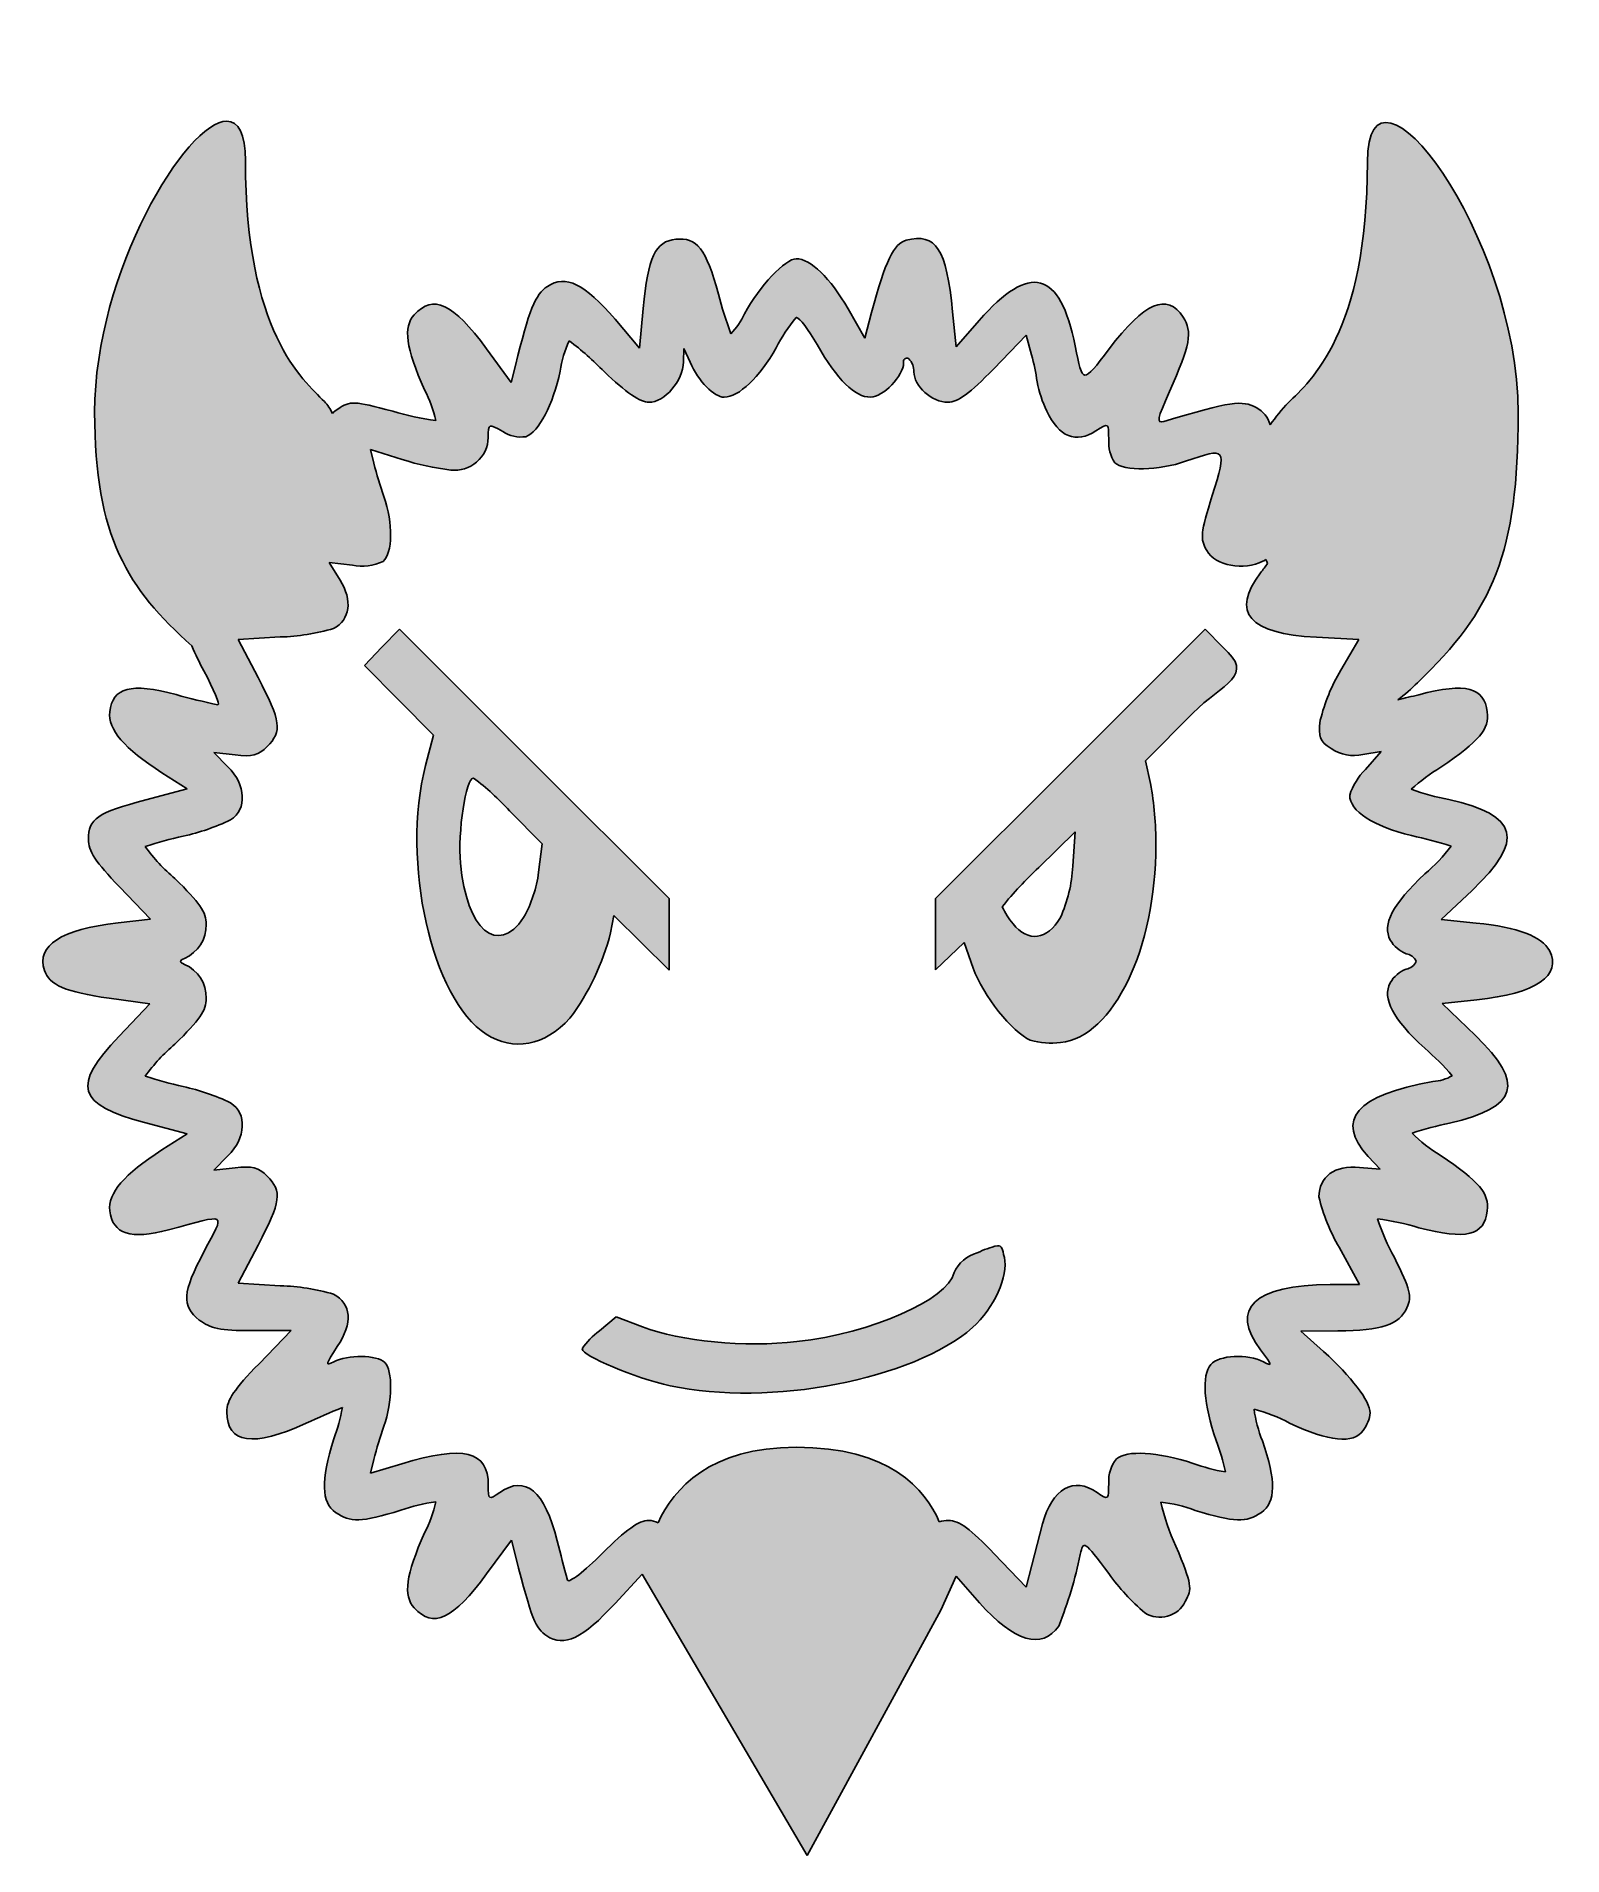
# Model space of a CAD drawing. Header units: millimetres. Extents: x 76.7 to 90.2, y -103.3 to -87.3.
import ezdxf

# ---------------------------------------------------------------- set-up
doc = ezdxf.new("R2010")
doc.units = ezdxf.units.MM
doc.layers.get('0').update_dxf_attribs({"linetype": 'CONTINUOUS', "lineweight": 25, "true_color": 0x000000})

msp = doc.modelspace()

# ---------------------------------------------------------------- hatches: boundary and pattern name
h = msp.add_hatch(color=256)
edge = h.paths.add_edge_path()
edge.add_line((79.65492755199999, -99.95250108444445), (79.6841201671111, -99.83246813511111))
edge.add_arc((83.60519935463063, -100.86920174948816), 4.055820334035743, 160.83111365155585, 165.18989564576816, ccw=False)
edge.add_spline(control_points=[(79.77425471999999, -99.53745785955556), (79.84968526933332, -99.32051792711111), (79.85295543466665, -99.04845073777778), (79.78095761066666, -98.97645291377778)], knot_values=[0, 0, 0, 0, 1, 1, 1, 1], degree=3, periodic=0)
edge.add_spline(control_points=[(79.78095761066666, -98.97645291377778), (79.7138036231111, -98.90929892622222), (79.45358705777777, -98.905834592), (79.33284155377777, -98.97045580444444)], knot_values=[0, 0, 0, 0, 1, 1, 1, 1], degree=3, periodic=0)
edge.add_spline(control_points=[(79.33284155377777, -98.97045580444444), (79.25505704533333, -99.01208471111111), (79.25916529777777, -98.99384638222222), (79.36353333333332, -98.83613563733334)], knot_values=[0, 0, 0, 0, 1, 1, 1, 1], degree=3, periodic=0)
edge.add_spline(control_points=[(79.36353333333332, -98.83613563733334), (79.50120630044444, -98.62809812266667), (79.48926446222221, -98.46118512711111), (79.33063660799999, -98.37628997333334)], knot_values=[0, 0, 0, 0, 1, 1, 1, 1], degree=3, periodic=0)
edge.add_arc((78.81225077587679, -100.1107242221255), 1.8102447443175393, 73.35970352143245, 88.44285208657051)
edge.add_line((78.86144238933332, -98.30114796800001), (78.48917366755555, -98.27795291377778))
edge.add_line((78.48917366755555, -98.27795291377778), (78.66538599822222, -97.94316691555557))
edge.add_spline(control_points=[(78.66538599822222, -97.94316691555557), (78.86725707022221, -97.55986307911111), (78.87925490133333, -97.46973620266667), (78.7460839431111, -97.33656569600001)], knot_values=[0, 0, 0, 0, 1, 1, 1, 1], degree=3, periodic=0)
edge.add_spline(control_points=[(78.7460839431111, -97.33656569600001), (78.6701846791111, -97.26066778666667), (78.61188569599999, -97.24532573511112), (78.46280327466665, -97.26212947200001)], knot_values=[0, 0, 0, 0, 1, 1, 1, 1], degree=3, periodic=0)
edge.add_line((78.46280327466665, -97.26212947200001), (78.27503744355555, -97.28329613866667))
edge.add_line((78.27503744355555, -97.28329613866667), (78.40036172088888, -97.15797186133334))
edge.add_spline(control_points=[(78.40036172088888, -97.15797186133334), (78.55941674666666, -96.99891683555556), (78.57016828444443, -96.78581873777779), (78.42399794488888, -96.69098213688889)], knot_values=[0, 0, 0, 0, 1, 1, 1, 1], degree=3, periodic=0)
edge.add_arc((77.58929497836644, -98.44453500681753), 1.9420805106782593, 64.54523745345895, 77.60058046205188)
edge.add_arc((78.72613162227252, -93.28486451026929), 3.3413464600316902, 251.62064031455748, 257.55930932518606, ccw=False)
edge.add_arc((78.98047012756945, -97.40001051497214), 1.613123749107716, 130.52824492148645, 144.17224619184677, ccw=False)
edge.add_spline(control_points=[(77.93222549688888, -96.17389819377779), (78.15238005333333, -95.96179532444445), (78.20950905599999, -95.87845307022224), (78.20950905599999, -95.76952658133334)], knot_values=[0, 0, 0, 0, 1, 1, 1, 1], degree=3, periodic=0)
edge.add_arc((77.89031078733528, -95.76429190634713), 0.319241188665853, 359.06046513979186, 66.34650260545057)
edge.add_spline(control_points=[(78.01839177955554, -95.47187064177778), (77.97216107022221, -95.45038246755556), (77.97216107022221, -95.44017686044445), (78.01839177955554, -95.41868913777779)], knot_values=[0, 0, 0, 0, 1, 1, 1, 1], degree=3, periodic=0)
edge.add_arc((77.89030970260558, -95.12626716879012), 0.3192422691036566, 293.6536249979303, 0.9394862917125381)
edge.add_spline(control_points=[(78.20950905599999, -95.12103274666667), (78.20950905599999, -95.01210625777779), (78.15238005333333, -94.92876445511112), (77.93222549688888, -94.71666158577779)], knot_values=[0, 0, 0, 0, 1, 1, 1, 1], degree=3, periodic=0)
edge.add_arc((78.98136176364268, -93.48943259813105), 1.614551917510998, 215.8438948909776, 229.47345546121866, ccw=False)
edge.add_arc((78.7261316222725, -97.60578332261959), 3.3413464600316582, 102.44069067481382, 108.37935968544252, ccw=False)
edge.add_arc((77.58929497836642, -92.44611282607138), 1.942080510678243, 282.3994195379486, 295.45476254654164)
edge.add_spline(control_points=[(78.42399794488888, -94.19966569600001), (78.57016828444443, -94.10482909511111), (78.55941674666666, -93.89164294400001), (78.40036172088888, -93.73258791822222)], knot_values=[0, 0, 0, 0, 1, 1, 1, 1], degree=3, periodic=0)
edge.add_line((78.40036172088888, -93.73258791822222), (78.27503744355555, -93.60735169422223))
edge.add_line((78.27503744355555, -93.60735169422223), (78.46280327466665, -93.62843030755556))
edge.add_spline(control_points=[(78.46280327466665, -93.62843030755556), (78.61188569599999, -93.64523404444445), (78.6701846791111, -93.62998365866667), (78.7460839431111, -93.5540821368889)], knot_values=[0, 0, 0, 0, 1, 1, 1, 1], degree=3, periodic=0)
edge.add_spline(control_points=[(78.7460839431111, -93.5540821368889), (78.87925490133333, -93.42091163022224), (78.86725707022221, -93.3306962488889), (78.66538599822222, -92.94739241244446)], knot_values=[0, 0, 0, 0, 1, 1, 1, 1], degree=3, periodic=0)
edge.add_line((78.66538599822222, -92.94739241244446), (78.48917366755555, -92.61269491911112))
edge.add_line((78.48917366755555, -92.61269491911112), (78.86144238933332, -92.58949941333334))
edge.add_arc((78.81225536649899, -90.7799414007774), 1.810226384743276, 271.5570183579086, 286.6403185082788)
edge.add_spline(control_points=[(79.33063660799999, -92.51435785955556), (79.4766814151111, -92.43619720533334), (79.49926145066665, -92.26834091022222), (79.38787488711111, -92.08811425066668)], knot_values=[0, 0, 0, 0, 1, 1, 1, 1], degree=3, periodic=0)
edge.add_line((79.38787488711111, -92.08811425066668), (79.29271316622221, -91.93421463466667))
edge.add_line((79.29271316622221, -91.93421463466667), (79.49582511288888, -91.95705702400001))
edge.add_arc((79.58419160609608, -91.55904861913447), 0.4077000459474098, 257.48214246743674, 296.64402406670666)
edge.add_spline(control_points=[(79.76702305777778, -91.92345496888889), (79.85183015822221, -91.85307100444446), (79.85521005155555, -91.58593028622224), (79.77425471999999, -91.35310146844445)], knot_values=[0, 0, 0, 0, 1, 1, 1, 1], degree=3, periodic=0)
edge.add_arc((83.59754017518873, -90.02356390333517), 4.047861387065323, 194.81792120733695, 199.1749859208003, ccw=False)
edge.add_line((79.68429672533333, -91.05879697422223), (79.65519216355555, -90.93946980622223))
edge.add_line((79.65519216355555, -90.93946980622223), (79.93538599822222, -91.02660603022223))
edge.add_arc((80.61485939292044, -88.92500494051093), 2.2087125739621327, 252.0833440041689, 263.4695150243412)
edge.add_arc((80.3967013331525, -90.82470741329034), 0.2965256270189283, 263.60204314009445, 358.10394633661537)
edge.add_spline(control_points=[(80.69306461155554, -90.8345183608889), (80.69306461155554, -90.70860660977779), (80.69354777599999, -90.70839528177778), (80.82094649955555, -90.78151341511112)], knot_values=[0, 0, 0, 0, 1, 1, 1, 1], degree=3, periodic=0)
edge.add_arc((80.98262475671973, -90.53002290287921), 0.2989771506029423, 237.26384116682092, 277.9317994179908)
edge.add_spline(control_points=[(81.02388188799999, -90.82613974755556), (81.13935141688889, -90.78182995555557), (81.26302435555554, -90.54570478222223), (81.32585966577777, -90.24961257955556)], knot_values=[0, 0, 0, 0, 1, 1, 1, 1], degree=3, periodic=0)
edge.add_arc((82.20370616867957, -90.3678946350302), 0.8857793897490669, 154.13715936933448, 172.326117762498, ccw=False)
edge.add_arc((79.73903673674101, -92.17282718118992), 2.753693503934907, 44.21780435730625, 52.72869862447152, ccw=False)
edge.add_spline(control_points=[(81.71259216355554, -90.25243480177778), (81.90470015288888, -90.43690653511112), (82.03102778666666, -90.52336813511111), (82.10832100266666, -90.52336813511111)], knot_values=[0, 0, 0, 0, 1, 1, 1, 1], degree=3, periodic=0)
edge.add_spline(control_points=[(82.10832100266666, -90.52336813511111), (82.24596597333333, -90.52336813511111), (82.40748965333333, -90.33441516444445), (82.41267983288888, -90.1673274168889)], knot_values=[0, 0, 0, 0, 1, 1, 1, 1], degree=3, periodic=0)
edge.add_line((82.41267983288888, -90.1673274168889), (82.41629679288889, -90.04923480177779))
edge.add_line((82.41629679288889, -90.04923480177779), (82.46965440355555, -90.16926775111112))
edge.add_spline(control_points=[(82.46965440355555, -90.16926775111112), (82.54526918755555, -90.33942110933333), (82.68074940088889, -90.47821257955556), (82.77119101155554, -90.47821257955556)], knot_values=[0, 0, 0, 0, 1, 1, 1, 1], degree=3, periodic=0)
edge.add_spline(control_points=[(82.77119101155554, -90.47821257955556), (82.89776835555556, -90.47821257955556), (83.08271783466667, -90.30259946311111), (83.22874412799999, -90.0438549688889)], knot_values=[0, 0, 0, 0, 1, 1, 1, 1], degree=3, periodic=0)
edge.add_arc((84.56179999630763, -90.72791892762294), 1.4983262153711046, 140.64824204483764, 152.83515729726258, ccw=False)
edge.add_ellipse((83.40702902436512, -89.78408988730476), major_axis=(-0.0027996023619708, -0.0067588382539887), ratio=0.9999999225683356, start_angle=197.31486550785527, end_angle=234.12768894208733, ccw=False)
edge.add_line((83.40768972444444, -89.77680411022223), (83.40769017599999, -89.77680411022223))
edge.add_spline(control_points=[(83.40768972444444, -89.77680411022223), (83.43407501866666, -89.77860130133334), (83.51242081066667, -89.88072149333334), (83.58910532977778, -90.01475266488889)], knot_values=[0, 0, 0, 0, 1, 1, 1, 1], degree=3, periodic=0)
edge.add_spline(control_points=[(83.58910532977778, -90.01475266488889), (83.767849984, -90.32716453688889), (83.92152382222223, -90.47821438577778), (84.06050494577778, -90.47821438577778)], knot_values=[0, 0, 0, 0, 1, 1, 1, 1], degree=3, periodic=0)
edge.add_spline(control_points=[(84.06050494577778, -90.47821438577778), (84.16803928888889, -90.47821438577778), (84.35066461155556, -90.28789139555556), (84.35066461155556, -90.17588394311112)], knot_values=[0, 0, 0, 0, 1, 1, 1, 1], degree=3, periodic=0)
edge.add_arc((84.37918063128453, -90.16509537091346), 0.0304886318280256, 56.92325037242483, 200.72332120840923, ccw=False)
edge.add_arc((84.29070569608979, -90.24722229895269), 0.1504754702990052, 357.005663258001, 45.68930404569352, ccw=False)
edge.add_spline(control_points=[(84.44097572266666, -90.25508272355556), (84.44097572266666, -90.37999924622223), (84.60094018133333, -90.52336994133333), (84.74030783644444, -90.52336994133333)], knot_values=[0, 0, 0, 0, 1, 1, 1, 1], degree=3, periodic=0)
edge.add_spline(control_points=[(84.74030783644444, -90.52336994133333), (84.82725666488889, -90.52336994133333), (84.93524572444444, -90.44441048533334), (85.14414977422223, -90.22818355911112)], knot_values=[0, 0, 0, 0, 1, 1, 1, 1], degree=3, periodic=0)
edge.add_line((85.14414977422223, -90.22818355911112), (85.42928272355556, -89.93308477866667))
edge.add_line((85.42928272355556, -89.93308477866667), (85.47673127822222, -90.10400578133333))
edge.add_arc((84.1221979330115, -90.5050704948232), 1.4126618447790502, 6.598181002465992, 16.493531177609896, ccw=False)
edge.add_arc((86.54985712233741, -90.13900149770384), 1.044420468336168, 191.249434842237, 206.2419315773935)
edge.add_spline(control_points=[(85.61307983288889, -90.60080494577778), (85.71577711288889, -90.82702569955556), (85.87033870933334, -90.88962304), (86.04435060977778, -90.77560616533333)], knot_values=[0, 0, 0, 0, 1, 1, 1, 1], degree=3, periodic=0)
edge.add_spline(control_points=[(86.04435060977778, -90.77560616533333), (86.15654907022223, -90.70209608177778), (86.15688683377778, -90.70242075022222), (86.15688683377778, -90.85198272355555)], knot_values=[0, 0, 0, 0, 1, 1, 1, 1], degree=3, periodic=0)
edge.add_arc((86.50785751346324, -90.86803391280306), 0.3513375281340668, 177.3814763607142, 212.37348302453367)
edge.add_spline(control_points=[(86.21112633244444, -91.05615266488888), (86.28591522133333, -91.13094155377777), (86.603416576, -91.12409100444445), (86.83422016711111, -91.04265883022222)], knot_values=[0, 0, 0, 0, 1, 1, 1, 1], degree=3, periodic=0)
edge.add_spline(control_points=[(86.83422016711111, -91.04265883022222), (87.1936687751111, -90.91583809777778), (87.200548224, -90.92458292266667), (87.06961111111112, -91.34304939022222)], knot_values=[0, 0, 0, 0, 1, 1, 1, 1], degree=3, periodic=0)
edge.add_spline(control_points=[(87.06961111111112, -91.34304939022222), (86.96533925688888, -91.67629648711112), (86.96067739733333, -91.72235199288889), (87.01995761066667, -91.82847161244445)], knot_values=[0, 0, 0, 0, 1, 1, 1, 1], degree=3, periodic=0)
edge.add_spline(control_points=[(87.01995761066667, -91.82847161244445), (87.09496911644445, -91.96275204266666), (87.34897995377777, -92.010165376), (87.51561027555556, -91.92098766933333)], knot_values=[0, 0, 0, 0, 1, 1, 1, 1], degree=3, periodic=0)
edge.add_arc((87.7709178319421, -92.41485477324844), 0.5559556319325529, 114.37721639031409, 117.33697388400546, ccw=False)
edge.add_arc((89.128380081161, -91.20480680453656), 1.7359365278428898, 203.9128848815093, 205.11263080834405)
edge.add_arc((85.22566167824273, -90.26891279929875), 2.8689073151278905, 322.27636574665985, 324.33692571545316, ccw=False)
edge.add_spline(control_points=[(87.49488477866667, -92.024263392), (87.22844487466666, -92.37358406044444), (87.39018214044444, -92.56043639466667), (87.98595144533333, -92.59170616533333)], knot_values=[0, 0, 0, 0, 1, 1, 1, 1], degree=3, periodic=0)
edge.add_line((87.98595144533333, -92.59170616533333), (88.360336608, -92.61137366755555))
edge.add_line((88.360336608, -92.61137366755555), (88.20193949866666, -92.88160121955556))
edge.add_arc((89.53762404929975, -93.6880896250165), 1.5602809897395908, 148.87635548201433, 166.4751374062178)
edge.add_spline(control_points=[(88.02061194666666, -93.323190944), (88.00073311644445, -93.47139779911112), (88.01373701333333, -93.50511229155556), (88.11674360888888, -93.57260494577778)], knot_values=[0, 0, 0, 0, 1, 1, 1, 1], degree=3, periodic=0)
edge.add_arc((88.31829847749236, -93.26617881215401), 0.3667715098342126, 236.66467888804092, 282.155242930101)
edge.add_line((88.39552633244445, -93.624727552), (88.55524649955555, -93.59879878044444))
edge.add_line((88.55524649955555, -93.59879878044444), (88.41722222222222, -93.75596133688889))
edge.add_arc((88.8218058323415, -94.15864953172037), 0.5708289409566453, 135.134526061965, 161.9084016095764)
edge.add_spline(control_points=[(88.27919794488889, -93.98138599822222), (88.27919794488889, -94.121514976), (88.48536827733334, -94.25669219555556), (88.82318105244444, -94.33813249777778)], knot_values=[0, 0, 0, 0, 1, 1, 1, 1], degree=3, periodic=0)
edge.add_arc((87.82517058500231, -98.82781954845086), 4.599273280215621, 72.95166670633569, 77.46751684757419, ccw=False)
edge.add_arc((87.90237391750748, -93.45370652872992), 1.603238901850702, 310.38273988257697, 322.45710278730394, ccw=False)
edge.add_spline(control_points=[(88.94109710933333, -94.67494733511111), (88.65506601599999, -94.94546388266667), (88.56345216711111, -95.12078890666668), (88.63665022577777, -95.25755966577778)], knot_values=[0, 0, 0, 0, 1, 1, 1, 1], degree=3, periodic=0)
edge.add_arc((88.88059001271505, -95.1153451944403), 0.2823678018312238, 210.2417603717874, 248.23962963460062)
edge.add_arc((88.75513754247424, -95.49936158898109), 0.1235283317348368, 25.940583889073366, 80.3196208112152, ccw=False)
edge.add_arc((88.75514037998369, -95.39129318811136), 0.1235241251943517, 279.67937685448555, 334.06041842975833, ccw=False)
edge.add_arc((88.88059100568006, -95.77530641634759), 0.2823687429904377, 111.76051107769418, 149.7583121018194)
edge.add_spline(control_points=[(88.63665022577777, -95.63309177955556), (88.56289991466666, -95.77089569777779), (88.65885005155555, -95.9536628088889), (88.93977450311111, -96.21041233066667)], knot_values=[0, 0, 0, 0, 1, 1, 1, 1], degree=3, periodic=0)
edge.add_arc((87.5982398365586, -97.79447905241771), 2.0758089123330725, 40.260915293163805, 49.73897803253544, ccw=False)
edge.add_arc((88.98314126738201, -96.09596656097817), 0.4087824373976967, 274.1853793322841, 299.1581533553109, ccw=False)
edge.add_spline(control_points=[(89.01297572266667, -96.50365883022222), (88.33600679466666, -96.62285956266668), (88.14690345599999, -96.84121737955556), (88.44253416888888, -97.16229505422223)], knot_values=[0, 0, 0, 0, 1, 1, 1, 1], degree=3, periodic=0)
edge.add_line((88.44253416888888, -97.16229505422223), (88.54748561422223, -97.27624238933333))
edge.add_line((88.54748561422223, -97.27624238933333), (88.36589299911111, -97.25895639111111))
edge.add_spline(control_points=[(88.36589299911111, -97.25895639111111), (88.1493468231111, -97.23830540088889), (88.00792007466666, -97.34095707377779), (88.00888188799999, -97.51815966577777)], knot_values=[0, 0, 0, 0, 1, 1, 1, 1], degree=3, periodic=0)
edge.add_arc((89.50982154809863, -97.17181410654584), 1.5403814818598969, 192.9937059413283, 210.89497940820402)
edge.add_line((88.18800494577778, -97.96274771911112), (88.36651027555556, -98.29012549688889))
edge.add_line((88.36651027555556, -98.29012549688889), (88.10836544711111, -98.29118213688889))
edge.add_spline(control_points=[(88.10836544711111, -98.29118213688889), (87.43990021333333, -98.29397275022222), (87.21740298666666, -98.50250065422223), (87.49488477866666, -98.86629819377778)], knot_values=[0, 0, 0, 0, 1, 1, 1, 1], degree=3, periodic=0)
edge.add_spline(control_points=[(87.49488477866666, -98.86629819377778), (87.59864863288888, -99.00233969066667), (87.60191518577777, -99.01581230222223), (87.52046088533332, -98.97221958044445)], knot_values=[0, 0, 0, 0, 1, 1, 1, 1], degree=3, periodic=0)
edge.add_spline(control_points=[(87.52046088533332, -98.97221958044445), (87.38297486222221, -98.89863905422223), (87.12549923911111, -98.91110921244444), (87.05611727644444, -98.99470930488889)], knot_values=[0, 0, 0, 0, 1, 1, 1, 1], degree=3, periodic=0)
edge.add_spline(control_points=[(87.05611727644444, -98.99470930488889), (86.9743753351111, -99.09320215111111), (86.99195348977777, -99.34292230755555), (87.10312511288889, -99.66348791822223)], knot_values=[0, 0, 0, 0, 1, 1, 1, 1], degree=3, periodic=0)
edge.add_arc((85.6658761039207, -100.23477332391629), 1.5466259174536459, 10.948209570597442, 21.677095319586726, ccw=False)
edge.add_arc((87.47669606851849, -98.29257243158241), 1.6741851244353256, 249.92213299108798, 259.94353884912493, ccw=False)
edge.add_spline(control_points=[(86.90195350044444, -99.86501219555556), (86.58239801955555, -99.76288568177779), (86.31840419199999, -99.74753550222222), (86.22435555555555, -99.82558913777778)], knot_values=[0, 0, 0, 0, 1, 1, 1, 1], degree=3, periodic=0)
edge.add_arc((86.47574329356827, -100.02226227706646), 0.3191803855837106, 141.96215893581572, 182.5815410419024)
edge.add_spline(control_points=[(86.15688683377778, -100.03663852800001), (86.15688683377778, -100.1878712568889), (86.1543942471111, -100.1900333048889), (86.05652138666666, -100.12148130133333)], knot_values=[0, 0, 0, 0, 1, 1, 1, 1], degree=3, periodic=0)
edge.add_spline(control_points=[(86.05652138666666, -100.12148130133333), (85.8500616071111, -99.97687198933333), (85.6556195271111, -100.08893814400001), (85.57533249777777, -100.39876486044444)], knot_values=[0, 0, 0, 0, 1, 1, 1, 1], degree=3, periodic=0)
edge.add_line((85.57533249777777, -100.39876486044444), (85.48078805333333, -100.76283152711112))
edge.add_line((85.48078805333333, -100.76283152711112), (85.43069383466666, -100.95509530311112))
edge.add_line((85.43069383466666, -100.95509530311112), (85.14953005866666, -100.66123152711111))
edge.add_spline(control_points=[(85.14953005866666, -100.66123152711111), (84.94129431111111, -100.443570912), (84.83709696355555, -100.36727924622222), (84.7481567751111, -100.36727924622222)], knot_values=[0, 0, 0, 0, 1, 1, 1, 1], degree=3, periodic=0)
edge.add_arc((84.74755880747777, -100.65112099053111), 0.2838423741782789, 89.87929551703631, 107.02339500235492)
edge.add_spline(control_points=[(84.66446050133332, -100.37971508622222), (84.54267054933332, -100.093428864), (84.2263473031111, -99.72062414577778), (83.40327983288888, -99.72381257955556)], knot_values=[0, 0, 0, 0, 1, 1, 1, 1], degree=3, periodic=0)
edge.add_spline(control_points=[(83.40327983288888, -99.72381257955556), (82.64729003733332, -99.72218697955556), (82.32548716444444, -100.08983086933334), (82.18884238933333, -100.38747597155556)], knot_values=[0, 0, 0, 0, 1, 1, 1, 1], degree=3, periodic=0)
edge.add_arc((82.10045775878888, -100.5703248364783), 0.2030900054697759, 64.20202294713127, 88.80169568193814)
edge.add_spline(control_points=[(82.10470494577777, -100.36727924622222), (82.02092694044444, -100.36727924622222), (81.90524698666667, -100.44961543466667), (81.69848105244444, -100.65638091733334)], knot_values=[0, 0, 0, 0, 1, 1, 1, 1], degree=3, periodic=0)
edge.add_spline(control_points=[(81.69848105244444, -100.65638091733334), (81.53947795555555, -100.81538401422223), (81.40148212622222, -100.92206401422223), (81.3918292231111, -100.893447584)], knot_values=[0, 0, 0, 0, 1, 1, 1, 1], degree=3, periodic=0)
edge.add_arc((90.52207054406145, -98.30849242154007), 9.489114804380716, 193.65043968319412, 195.80788574197814, ccw=False)
edge.add_spline(control_points=[(81.30098888888888, -100.54790146844445), (81.1910066631111, -100.107469984), (81.01932524088888, -99.96325804088889), (80.79343005866666, -100.12148130133333)], knot_values=[0, 0, 0, 0, 1, 1, 1, 1], degree=3, periodic=0)
edge.add_spline(control_points=[(80.79343005866666, -100.12148130133333), (80.69643547377777, -100.18941873777779), (80.69306461155554, -100.187205664), (80.69306461155554, -100.05692330666668)], knot_values=[0, 0, 0, 0, 1, 1, 1, 1], degree=3, periodic=0)
edge.add_spline(control_points=[(80.69306461155554, -100.05692330666668), (80.69306461155554, -99.75629568000001), (80.47795122133333, -99.70325506133334), (79.93088805333332, -99.868892864)], knot_values=[0, 0, 0, 0, 1, 1, 1, 1], degree=3, periodic=0)
edge.add_line((79.93088805333332, -99.868892864), (79.65492755199999, -99.95250108444445))
edge = h.paths.add_edge_path()
edge.add_spline(control_points=[(78.39118972444444, -88.04845761066666), (78.03663552711112, -88.04394657066666), (77.2262292231111, -89.37478690844445), (77.2262292231111, -90.61068272355556)], knot_values=[0, 0, 0, 0, 1, 1, 1, 1], degree=3, periodic=0)
edge.add_spline(control_points=[(77.2262292231111, -90.61068272355556), (77.2262292231111, -91.70936977066667), (77.518340512, -92.16394532977777), (78.08277366755556, -92.66737694222222)], knot_values=[0, 0, 0, 0, 1, 1, 1, 1], degree=3, periodic=0)
edge.add_arc((80.29683295477136, -91.7404318141139), 2.4002678596003255, 202.71726631724124, 208.5408873585624)
edge.add_spline(control_points=[(78.188254336, -92.88724566399999), (78.27590804266667, -93.05241926755555), (78.33178804266666, -93.18707674666666), (78.31243211377777, -93.18648972444444)], knot_values=[0, 0, 0, 0, 1, 1, 1, 1], degree=3, periodic=0)
edge.add_arc((79.38272834759775, -87.98858495195296), 5.306952802882177, 254.26664895215401, 258.3648922346346, ccw=False)
edge.add_spline(control_points=[(77.943690944, -93.09670783644444), (77.54492268444444, -92.99065640177778), (77.38425515377777, -93.03262984533333), (77.35940289066667, -93.24946050133333)], knot_values=[0, 0, 0, 0, 1, 1, 1, 1], degree=3, periodic=0)
edge.add_spline(control_points=[(77.35940289066667, -93.24946050133333), (77.34179899733333, -93.40305035022222), (77.486096736, -93.571074624), (77.81916050133333, -93.78480083555556)], knot_values=[0, 0, 0, 0, 1, 1, 1, 1], degree=3, periodic=0)
edge.add_line((77.81916050133333, -93.78480083555556), (78.04044033422223, -93.926881888))
edge.add_line((78.04044033422223, -93.926881888), (77.6766382791111, -94.02310205511111))
edge.add_spline(control_points=[(77.6766382791111, -94.02310205511111), (77.24989750755556, -94.13602661688888), (77.17093127822223, -94.19038984177777), (77.17093127822223, -94.37102922311111)], knot_values=[0, 0, 0, 0, 1, 1, 1, 1], degree=3, periodic=0)
edge.add_spline(control_points=[(77.17093127822223, -94.37102922311111), (77.17093127822223, -94.473307008), (77.23548430577777, -94.57200892444445), (77.44451027555556, -94.78968805333334)], knot_values=[0, 0, 0, 0, 1, 1, 1, 1], degree=3, periodic=0)
edge.add_line((77.44451027555556, -94.78968805333334), (77.71800121955556, -95.07455639111112))
edge.add_line((77.71800121955556, -95.07455639111112), (77.43322138666666, -95.10727655822222))
edge.add_spline(control_points=[(77.43322138666666, -95.10727655822222), (76.926248224, -95.16540259555556), (76.71306613688888, -95.30226366577779), (76.78358105244445, -95.524436224)], knot_values=[0, 0, 0, 0, 1, 1, 1, 1], degree=3, periodic=0)
edge.add_spline(control_points=[(76.78358105244445, -95.524436224), (76.82425717688889, -95.65259491555555), (76.97074812088889, -95.71567812977777), (77.35340578133334, -95.7697929991111)], knot_values=[0, 0, 0, 0, 1, 1, 1, 1], degree=3, periodic=0)
edge.add_line((77.35340578133334, -95.7697929991111), (77.71350327466666, -95.82068105244444))
edge.add_line((77.71350327466666, -95.82068105244444), (77.44221727644444, -96.1032563911111))
edge.add_spline(control_points=[(77.44221727644444, -96.1032563911111), (77.02209992177778, -96.54076495644445), (77.070898176, -96.70715821155555), (77.66534939022222, -96.86446255644444)], knot_values=[0, 0, 0, 0, 1, 1, 1, 1], degree=3, periodic=0)
edge.add_line((77.66534939022222, -96.86446255644444), (78.04044033422223, -96.96376955733334))
edge.add_line((78.04044033422223, -96.96376955733334), (77.81916050133333, -97.10576255644445))
edge.add_spline(control_points=[(77.81916050133333, -97.10576255644445), (77.486096736, -97.319488768), (77.34179899733333, -97.48751304177777), (77.35940289066667, -97.64110289066667)], knot_values=[0, 0, 0, 0, 1, 1, 1, 1], degree=3, periodic=0)
edge.add_spline(control_points=[(77.35940289066667, -97.64110289066667), (77.38283004444445, -97.84550086755556), (77.54695197511111, -97.89918901688888), (77.87551689244444, -97.80981894755556)], knot_values=[0, 0, 0, 0, 1, 1, 1, 1], degree=3, periodic=0)
edge.add_spline(control_points=[(77.87551689244444, -97.80981894755556), (78.40531031822222, -97.66571492622222), (78.37651552355555, -97.64862264533333), (78.19151727644444, -97.99723211377778)], knot_values=[0, 0, 0, 0, 1, 1, 1, 1], degree=3, periodic=0)
edge.add_spline(control_points=[(78.19151727644444, -97.99723211377778), (77.99750462577778, -98.36282865066667), (77.98919193955555, -98.47814239288888), (78.14786088533333, -98.60295144533333)], knot_values=[0, 0, 0, 0, 1, 1, 1, 1], degree=3, periodic=0)
edge.add_spline(control_points=[(78.14786088533333, -98.60295144533333), (78.244703296, -98.67912796444445), (78.33117483022222, -98.69652549688888), (78.612645664, -98.69652549688888)], knot_values=[0, 0, 0, 0, 1, 1, 1, 1], degree=3, periodic=0)
edge.add_line((78.612645664, -98.69652549688888), (78.95845639111111, -98.69652549688888))
edge.add_line((78.95845639111111, -98.69652549688888), (78.67429383466667, -98.98774360888889))
edge.add_spline(control_points=[(78.67429383466667, -98.98774360888889), (78.45652665244444, -99.21093081244445), (78.39013127822223, -99.30984631466667), (78.39013127822223, -99.41116544711112)], knot_values=[0, 0, 0, 0, 1, 1, 1, 1], degree=3, periodic=0)
edge.add_spline(control_points=[(78.39013127822223, -99.41116544711112), (78.39013127822223, -99.69172729955555), (78.62114710044445, -99.72518801777778), (79.09021894755556, -99.51250083555556)], knot_values=[0, 0, 0, 0, 1, 1, 1, 1], degree=3, periodic=0)
edge.add_arc((81.90789298063348, -105.53070790153947), 6.645156374814674, 112.10180049371905, 115.08859911329174, ccw=False)
edge.add_arc((77.63569617039747, -99.04486389868704), 1.8022177255309364, 340.4222489100523, 349.481671769681, ccw=False)
edge.add_spline(control_points=[(79.33372344177778, -99.6487613368889), (79.21768134044444, -100.021605792), (79.22188487111111, -100.20833891555556), (79.34845228088889, -100.29699010844445)], knot_values=[0, 0, 0, 0, 1, 1, 1, 1], degree=3, periodic=0)
edge.add_spline(control_points=[(79.34845228088889, -100.29699010844445), (79.47880146844444, -100.38829012622222), (79.57053362488888, -100.38524122311111), (79.923127168, -100.27802838755555)], knot_values=[0, 0, 0, 0, 1, 1, 1, 1], degree=3, periodic=0)
edge.add_arc((80.39412354259684, -101.57549839969614), 1.380313738715833, 96.83803922092636, 109.95147311928233, ccw=False)
edge.add_arc((79.17034367201755, -99.97725583421052), 1.0836383645670542, 332.5795263109794, 347.86773027591346, ccw=False)
edge.add_spline(control_points=[(80.132236224, -100.47628972444444), (79.96738638577777, -100.84904432), (79.94232008533334, -101.02877110755556), (80.03998477866666, -101.13668972444445)], knot_values=[0, 0, 0, 0, 1, 1, 1, 1], degree=3, periodic=0)
edge.add_spline(control_points=[(80.03998477866666, -101.13668972444445), (80.20841590399999, -101.32280376533333), (80.38185161955556, -101.24158878933333), (80.67780700088889, -100.838063392)], knot_values=[0, 0, 0, 0, 1, 1, 1, 1], degree=3, periodic=0)
edge.add_line((80.67780700088889, -100.838063392), (80.89626461155555, -100.54014238933334))
edge.add_line((80.89626461155555, -100.54014238933334), (80.93506994133334, -100.69077861333334))
edge.add_spline(control_points=[(80.93506994133334, -100.69077861333334), (81.07509867377777, -101.23437248), (81.10852146133334, -101.31930827377778), (81.20750289066666, -101.384163392)], knot_values=[0, 0, 0, 0, 1, 1, 1, 1], degree=3, periodic=0)
edge.add_spline(control_points=[(81.20750289066666, -101.384163392), (81.36090895644445, -101.48467875555556), (81.52548740977778, -101.40661428266667), (81.81066461155555, -101.09797199644444)], knot_values=[0, 0, 0, 0, 1, 1, 1, 1], degree=3, periodic=0)
edge.add_line((81.81066461155555, -101.09797199644444), (82.04773127822222, -100.84141438577778))
edge.add_line((82.04773127822222, -100.84141438577778), (83.50002967466666, -103.3186201671111))
edge.add_line((83.50002967466666, -103.3186201671111), (84.67882719288889, -101.157538496))
edge.add_line((84.67882719288889, -101.157538496), (84.81456795377778, -100.85702511288889))
edge.add_line((84.81456795377778, -100.85702511288889), (85.02014900622223, -101.092063392))
edge.add_spline(control_points=[(85.02014900622223, -101.092063392), (85.32026592355555, -101.43514175644444), (85.57109510044444, -101.50906185244445), (85.71706133688889, -101.29746788622222)], knot_values=[0, 0, 0, 0, 1, 1, 1, 1], degree=3, periodic=0)
edge.add_arc((82.25945136307848, -99.91382179812864), 3.7241835653052386, 338.18998988581006, 348.31871444650386)
edge.add_spline(control_points=[(85.90650334222222, -100.66784771911111), (85.93474182044444, -100.54035326577778), (85.93652185244444, -100.54150021688889), (86.15935684266667, -100.83585844622222)], knot_values=[0, 0, 0, 0, 1, 1, 1, 1], degree=3, periodic=0)
edge.add_arc((87.64841968205029, -99.79029345583118), 1.8194818737115024, 215.0751148408253, 229.87686124147902)
edge.add_arc((86.60846972526898, -100.97138835783372), 0.2485138474639348, 237.75744764442197, 333.77261958092316)
edge.add_spline(control_points=[(86.83139839644444, -101.08121522133334), (86.8949566471111, -100.96760700444445), (86.88970821688889, -100.93601482311111), (86.74937739377778, -100.59279421866667)], knot_values=[0, 0, 0, 0, 1, 1, 1, 1], degree=3, periodic=0)
edge.add_arc((88.45964129836302, -99.78957377235406), 1.889488213433038, 192.7969855877602, 205.15695997584956, ccw=False)
edge.add_arc((86.50296847947783, -101.3776838158929), 1.1751477626269482, 69.25379821125028, 84.42727408277165, ccw=False)
edge.add_spline(control_points=[(86.91923995022222, -100.27873416888889), (87.26261995377777, -100.38560608), (87.37009604622222, -100.38902841955556), (87.50149961599999, -100.29699010844445)], knot_values=[0, 0, 0, 0, 1, 1, 1, 1], degree=3, periodic=0)
edge.add_spline(control_points=[(87.50149961599999, -100.29699010844445), (87.6293945991111, -100.20740871111111), (87.63240737777777, -100.01854018133334), (87.51146589866666, -99.66701727644444)], knot_values=[0, 0, 0, 0, 1, 1, 1, 1], degree=3, periodic=0)
edge.add_arc((88.53941941746127, -99.24287216068944), 1.1120195663844894, 187.51115846838292, 202.421591172872, ccw=False)
edge.add_arc((87.08046887227047, -100.75541283880938), 1.412886862532495, 61.69619928914938, 75.38628541607284, ccw=False)
edge.add_spline(control_points=[(87.75038439466665, -99.51144238933333), (88.0991726791111, -99.67466030577778), (88.31104480355555, -99.69559080888888), (88.39887822933332, -99.57547161244445)], knot_values=[0, 0, 0, 0, 1, 1, 1, 1], degree=3, periodic=0)
edge.add_arc((88.13631719530395, -99.38308228802266), 0.3255026094231503, 323.7682253877104, 353.64655123486284)
edge.add_spline(control_points=[(88.45982061866665, -99.41910289066666), (88.45982061866665, -99.32028402133334), (88.29125176888888, -99.09886556088888), (88.0498926151111, -98.88067572266667)], knot_values=[0, 0, 0, 0, 1, 1, 1, 1], degree=3, periodic=0)
edge.add_line((88.0498926151111, -98.88067572266667), (87.85022061866665, -98.70023005866666))
edge.add_line((87.85022061866665, -98.70023005866666), (88.17468812088887, -98.6983786808889))
edge.add_spline(control_points=[(88.17468812088887, -98.6983786808889), (88.56446636088887, -98.696152512), (88.7146614151111, -98.64584290133334), (88.78367039288888, -98.49438484622222)], knot_values=[0, 0, 0, 0, 1, 1, 1, 1], degree=3, periodic=0)
edge.add_spline(control_points=[(88.78367039288888, -98.49438484622222), (88.82842451555554, -98.396160224), (88.81344686933332, -98.33637923555555), (88.67325106133332, -98.05394207288889)], knot_values=[0, 0, 0, 0, 1, 1, 1, 1], degree=3, periodic=0)
edge.add_arc((90.34359311368013, -97.12525686950673), 1.9111511658733469, 197.91287432213767, 209.0734049040629, ccw=False)
edge.add_arc((88.2624787608076, -99.83958748824026), 2.142670387259837, 72.97915779674088, 82.96013072379986, ccw=False)
edge.add_spline(control_points=[(88.88968028444444, -97.7907696248889), (89.30541393777777, -97.89966089244444), (89.4655504391111, -97.86012765511111), (89.49054900622221, -97.64233834666666)], knot_values=[0, 0, 0, 0, 1, 1, 1, 1], degree=3, periodic=0)
edge.add_spline(control_points=[(89.49054900622221, -97.64233834666666), (89.50844505599999, -97.48642253511112), (89.42722240355555, -97.39001723022223), (89.07727000888887, -97.15171284977778)], knot_values=[0, 0, 0, 0, 1, 1, 1, 1], degree=3, periodic=0)
edge.add_arc((89.67731136070903, -96.12922125875525), 1.1855541647709782, 224.3187977050575, 239.59378501143115, ccw=False)
edge.add_arc((89.73582468851365, -99.69567995273492), 2.884397401970746, 101.53889246319977, 108.32207647466208, ccw=False)
edge.add_spline(control_points=[(89.15884984177777, -96.86957868088889), (89.76486178133332, -96.72903517511111), (89.82561767822222, -96.52355662577779), (89.38656795377777, -96.09937662577778)], knot_values=[0, 0, 0, 0, 1, 1, 1, 1], degree=3, periodic=0)
edge.add_line((89.38656795377777, -96.09937662577778), (89.09411483733332, -95.816889792))
edge.add_line((89.09411483733332, -95.816889792), (89.39785684266666, -95.78461079466666))
edge.add_spline(control_points=[(89.39785684266666, -95.78461079466666), (89.91691814755555, -95.72957113955556), (90.15464498844443, -95.56864577066666), (90.03823667555555, -95.351135072)], knot_values=[0, 0, 0, 0, 1, 1, 1, 1], degree=3, periodic=0)
edge.add_spline(control_points=[(90.03823667555555, -95.351135072), (89.97033942755554, -95.22426782933334), (89.76378753066666, -95.146390752), (89.39371156266667, -95.10807084444446)], knot_values=[0, 0, 0, 0, 1, 1, 1, 1], degree=3, periodic=0)
edge.add_line((89.39371156266667, -95.10807084444446), (89.08591278222221, -95.07623301688889))
edge.add_line((89.08591278222221, -95.07623301688889), (89.35702267377778, -94.82046878933335))
edge.add_spline(control_points=[(89.35702267377778, -94.82046878933335), (89.82362857599999, -94.38046357333334), (89.76670187022222, -94.15644731377779), (89.15347000888887, -94.02001612444445)], knot_values=[0, 0, 0, 0, 1, 1, 1, 1], degree=3, periodic=0)
edge.add_arc((89.48693186596012, -92.13576355785615), 1.9135319555251793, 249.63631669184537, 259.96410509140225, ccw=False)
edge.add_arc((90.17635727962669, -95.48052342616937), 2.059576350063063, 122.13914754282015, 131.1508803591643, ccw=False)
edge.add_spline(control_points=[(89.08070950755555, -93.73655934933333), (89.42711357866666, -93.50066311466668), (89.50840622222222, -93.403889792), (89.49054900622221, -93.2483149048889)], knot_values=[0, 0, 0, 0, 1, 1, 1, 1], degree=3, periodic=0)
edge.add_spline(control_points=[(89.49054900622221, -93.2483149048889), (89.465586112, -93.03083897600001), (89.30509017244444, -92.99071465244445), (88.8872107271111, -93.09759062755556)], knot_values=[0, 0, 0, 0, 1, 1, 1, 1], degree=3, periodic=0)
edge.add_arc((87.36999620925035, -87.16024967718563), 6.128128381010571, 282.5615889058292, 284.3344756948152, ccw=False)
edge.add_arc((87.74521177205199, -91.84436896912904), 1.612452849700741, 306.4319949546473, 314.623045937218)
edge.add_spline(control_points=[(88.87786217244444, -92.99202190577779), (89.54268832, -92.35378876800002), (89.76307000888887, -91.85393528177778), (89.76307000888887, -90.62100212266667)], knot_values=[0, 0, 0, 0, 1, 1, 1, 1], degree=3, periodic=0)
edge.add_spline(control_points=[(89.76307000888887, -90.62100212266667), (89.76307000888887, -89.0390553528889), (88.43530250666666, -87.3015490488889), (88.43530250666666, -88.40802723555556)], knot_values=[0, 0, 0, 0, 1, 1, 1, 1], degree=3, periodic=0)
edge.add_spline(control_points=[(88.43530250666666, -88.40802723555556), (88.43530250666666, -89.91523975466667), (87.92948351999999, -90.33651083377778), (87.7398012871111, -90.52619306666668)], knot_values=[0, 0, 0, 0, 1, 1, 1, 1], degree=3, periodic=0)
edge.add_arc((88.81787211461986, -91.57162211047437), 1.5017185471193903, 135.8806636546732, 145.56007717249742)
edge.add_arc((87.34799066594928, -90.78389011242936), 0.2394318055264133, 14.896739395058935, 63.09298684859322)
edge.add_spline(control_points=[(87.45634406044444, -90.5703786808889), (87.33253113955556, -90.5012094008889), (87.23402294044445, -90.51578425955556), (86.64283873066667, -90.69094040177778)], knot_values=[0, 0, 0, 0, 1, 1, 1, 1], degree=3, periodic=0)
edge.add_spline(control_points=[(86.64283873066667, -90.69094040177778), (86.57610333511111, -90.71071311644445), (86.58366192355555, -90.67112208), (86.69302145422222, -90.42688651733334)], knot_values=[0, 0, 0, 0, 1, 1, 1, 1], degree=3, periodic=0)
edge.add_spline(control_points=[(86.69302145422222, -90.42688651733334), (86.87529140266666, -90.01981911822223), (86.89686446933332, -89.90199156622222), (86.81270128711111, -89.7735420728889)], knot_values=[0, 0, 0, 0, 1, 1, 1, 1], degree=3, periodic=0)
edge.add_spline(control_points=[(86.81270128711111, -89.7735420728889), (86.67069654755555, -89.55681572622223), (86.471925856, -89.64184860444445), (86.16112061866666, -90.05241284977778)], knot_values=[0, 0, 0, 0, 1, 1, 1, 1], degree=3, periodic=0)
edge.add_spline(control_points=[(86.16112061866666, -90.05241284977778), (85.92450776533333, -90.36497147733334), (85.928670656, -90.36537923200001), (85.86125928177778, -90.02665973333333)], knot_values=[0, 0, 0, 0, 1, 1, 1, 1], degree=3, periodic=0)
edge.add_spline(control_points=[(85.86125928177778, -90.02665973333333), (85.72890157511111, -89.36160961422223), (85.46357656177777, -89.29165824), (85.01565106133333, -89.80370417777779)], knot_values=[0, 0, 0, 0, 1, 1, 1, 1], degree=3, periodic=0)
edge.add_line((85.01565106133333, -89.80370417777779), (84.81359756088888, -90.03468568177779))
edge.add_line((84.81359756088888, -90.03468568177779), (84.78272967466667, -89.72582890666668))
edge.add_spline(control_points=[(84.78272967466667, -89.72582890666668), (84.72687451022222, -89.16737254044445), (84.63788374755555, -89.030538112), (84.373772064, -89.09682601600001)], knot_values=[0, 0, 0, 0, 1, 1, 1, 1], degree=3, periodic=0)
edge.add_spline(control_points=[(84.373772064, -89.09682601600001), (84.26360695822223, -89.12447566577778), (84.19022692266667, -89.277702464), (84.06906011733334, -89.73314862222223)], knot_values=[0, 0, 0, 0, 1, 1, 1, 1], degree=3, periodic=0)
edge.add_line((84.06906011733334, -89.73314862222223), (84.008999616, -89.95892640000001))
edge.add_line((84.008999616, -89.95892640000001), (83.8610975608889, -89.70051696))
edge.add_spline(control_points=[(83.8610975608889, -89.70051696), (83.70512665955556, -89.42791377422223), (83.53078196266667, -89.25901528888889), (83.40522061866666, -89.25901528888889)], knot_values=[0, 0, 0, 0, 1, 1, 1, 1], degree=3, periodic=0)
edge.add_spline(control_points=[(83.40522061866666, -89.25901528888889), (83.3085741831111, -89.25901528888889), (83.08351076622222, -89.49827696711111), (82.94916711822222, -89.74390873955556)], knot_values=[0, 0, 0, 0, 1, 1, 1, 1], degree=3, periodic=0)
edge.add_arc((82.46634945608722, -89.54252120161226), 0.5231346244597871, 313.8662727503187, 337.35854918634686, ccw=False)
edge.add_arc((86.01457480539604, -88.74245434389852), 3.396258980330199, 194.10729794773746, 200.28097462438393, ccw=False)
edge.add_spline(control_points=[(82.72074367644444, -89.57025356800001), (82.60957972977778, -89.16899272177778), (82.531585248, -89.06907070222223), (82.3438885048889, -89.08747746133334)], knot_values=[0, 0, 0, 0, 1, 1, 1, 1], degree=3, periodic=0)
edge.add_spline(control_points=[(82.3438885048889, -89.08747746133334), (82.16434369422223, -89.10508451555556), (82.09808694755556, -89.24573549155556), (82.05699223111111, -89.69645973333334)], knot_values=[0, 0, 0, 0, 1, 1, 1, 1], degree=3, periodic=0)
edge.add_line((82.05699223111111, -89.69645973333334), (82.025153952, -90.04526878933333))
edge.add_line((82.025153952, -90.04526878933333), (81.80943051022223, -89.79259184711113))
edge.add_spline(control_points=[(81.80943051022223, -89.79259184711113), (81.54206988444444, -89.47939923555556), (81.37389433955556, -89.39739268266668), (81.21385311644444, -89.50225562311113)], knot_values=[0, 0, 0, 0, 1, 1, 1, 1], degree=3, periodic=0)
edge.add_spline(control_points=[(81.21385311644444, -89.50225562311113), (81.10841986133333, -89.57133820444446), (81.05066500266666, -89.71391371022223), (80.93171939911112, -90.19863918222222)], knot_values=[0, 0, 0, 0, 1, 1, 1, 1], degree=3, periodic=0)
edge.add_line((80.93171939911112, -90.19863918222222), (80.89503051022223, -90.34804040177778))
edge.add_line((80.89503051022223, -90.34804040177778), (80.677190176, -90.05126635022224))
edge.add_spline(control_points=[(80.677190176, -90.05126635022224), (80.38177891911111, -89.648936672), (80.20823483022222, -89.56796102044446), (80.03998523022223, -89.75387457066668)], knot_values=[0, 0, 0, 0, 1, 1, 1, 1], degree=3, periodic=0)
edge.add_spline(control_points=[(80.03998523022223, -89.75387457066668), (79.94232053688889, -89.86179318755556), (79.96738683733334, -90.04160802844446), (80.13223667555556, -90.414362624)], knot_values=[0, 0, 0, 0, 1, 1, 1, 1], degree=3, periodic=0)
edge.add_arc((79.09265615287883, -90.94816216661384), 1.1686186781082273, 13.0480156885763, 27.17940558631443, ccw=False)
edge.add_arc((80.52663033130445, -88.41445734159721), 2.289026101679538, 252.84859353905335, 262.58204474086244, ccw=False)
edge.add_spline(control_points=[(79.85160167111111, -90.60168773688889), (79.50277635911111, -90.50914278044445), (79.481004608, -90.50827127822222), (79.36723789511112, -90.58281406933334)], knot_values=[0, 0, 0, 0, 1, 1, 1, 1], degree=3, periodic=0)
edge.add_arc((79.52045785124731, -90.81809688489795), 0.2807745683968458, 123.07282245177328, 135.5411567999202)
edge.add_arc((78.96707551077304, -90.78076927725549), 0.3872706410339607, 24.293272490177, 43.17519654041661)
edge.add_spline(control_points=[(79.24949839644445, -90.51578651733334), (79.05981616355555, -90.32610428444445), (78.55399717688888, -89.90492125866668), (78.55399717688888, -88.39770873955557)], knot_values=[0, 0, 0, 0, 1, 1, 1, 1], degree=3, periodic=0)
edge.add_spline(control_points=[(78.55399717688888, -88.39770873955557), (78.55399717688888, -88.15566638222224), (78.49046511644444, -88.04972151466667), (78.391190176, -88.04845851377779)], knot_values=[0, 0, 0, 0, 1, 1, 1, 1], degree=3, periodic=0)
edge.add_line((78.39118972444444, -88.04845761066666), (78.391190176, -88.04845851377779))
edge = h.paths.add_edge_path()
edge.add_arc((85.37628440396372, -98.79570237544887), 0.8701918162951588, 103.1880342359863, 115.68888466052275)
edge.add_arc((85.07880037252407, -98.31048107975147), 0.3094108410247111, 104.93272302979844, 156.16333683765777)
edge.add_spline(control_points=[(84.795781888, -98.18543866311111), (84.73526034844444, -98.42657700622222), (84.06918294044443, -98.71905631288888), (83.4111292231111, -98.79345144533333)], knot_values=[0, 0, 0, 0, 1, 1, 1, 1], degree=3, periodic=0)
edge.add_spline(control_points=[(83.4111292231111, -98.79345144533333), (82.95465442133333, -98.84505747200001), (82.38476286222222, -98.79100852977778), (82.05161194666667, -98.66442305777778)], knot_values=[0, 0, 0, 0, 1, 1, 1, 1], degree=3, periodic=0)
edge.add_line((82.05161194666667, -98.66442305777778), (81.81921933155556, -98.57605228088889))
edge.add_line((81.81921933155556, -98.57605228088889), (81.67140578133333, -98.698554336))
edge.add_arc((82.01452845689637, -99.17600232986292), 0.5879538734711097, 125.70328325013357, 147.1974238270064)
edge.add_spline(control_points=[(81.52032838755555, -98.85748066844445), (81.51500770844444, -98.91682861511111), (81.988167488, -99.11471290311111), (82.29414649955555, -99.181154336)], knot_values=[0, 0, 0, 0, 1, 1, 1, 1], degree=3, periodic=0)
edge.add_spline(control_points=[(82.29414649955555, -99.181154336), (83.17149726933333, -99.37166562488889), (84.43392468266666, -99.12898431644444), (84.95770700088889, -98.66909710933334)], knot_values=[0, 0, 0, 0, 1, 1, 1, 1], degree=3, periodic=0)
edge.add_spline(control_points=[(84.95770700088889, -98.66909710933334), (85.1459979911111, -98.50377539555556), (85.27823739022222, -98.21227370666666), (85.23790083555555, -98.05155966577779)], knot_values=[0, 0, 0, 0, 1, 1, 1, 1], degree=3, periodic=0)
edge.add_spline(control_points=[(85.23790083555555, -98.05155966577779), (85.21934190222223, -97.9776160888889), (85.21636163555556, -97.94607177244444), (85.17775228088888, -97.94846050133333)], knot_values=[0, 0, 0, 0, 1, 1, 1, 1], degree=3, periodic=0)
edge.add_line((85.17775228088888, -97.94846050133333), (85.17775228088888, -97.94846050133333))
edge = h.paths.add_edge_path()
edge.add_line((85.86231727644444, -94.30550083555556), (85.84000411022222, -94.60827244800001))
edge.add_arc((84.6263781893385, -94.55423126595325), 1.214828516786696, 335.4058634373257, 357.4503777850773, ccw=False)
edge.add_spline(control_points=[(85.73099588977777, -95.05982800355555), (85.61543017955556, -95.25844200533334), (85.446062528, -95.28076465422222), (85.31542344177778, -95.11468477866667)], knot_values=[0, 0, 0, 0, 1, 1, 1, 1], degree=3, periodic=0)
edge.add_arc((85.74068190358321, -94.7391764659081), 0.5673193565251006, 203.37127722524104, 221.4448893089007, ccw=False)
edge.add_arc((87.50541559372355, -96.77713091398056), 2.917219151453779, 132.3259606387574, 141.57790237409577, ccw=False)
edge.add_line((85.54111316622222, -94.62035472000001), (85.86231727644444, -94.30550083555556))
edge = h.paths.add_edge_path()
edge.add_arc((79.14951062018955, -95.70094371956266), 2.343971357093385, 42.391823070160854, 52.9025260154304, ccw=False)
edge.add_line((80.880654336, -94.12064528), (81.1673745031111, -94.4098345528889))
edge.add_line((81.1673745031111, -94.4098345528889), (81.13606544711111, -94.66021894755556))
edge.add_arc((80.0394035145012, -94.52042748746794), 1.1055356379371886, 330.8124870376608, 352.7356848118226, ccw=False)
edge.add_spline(control_points=[(81.00456750222222, -95.059563392), (80.77419514666667, -95.40225567644444), (80.50308977066666, -95.16966437688889), (80.448236608, -94.58225472000001)], knot_values=[0, 0, 0, 0, 1, 1, 1, 1], degree=3, periodic=0)
edge.add_spline(control_points=[(80.448236608, -94.58225472000001), (80.42254174222222, -94.30709302044444), (80.495460288, -93.83136750222222), (80.56333044266667, -93.83136750222222)], knot_values=[0, 0, 0, 0, 1, 1, 1, 1], degree=3, periodic=0)
edge.add_line((80.56333044266667, -93.83136750222222), (80.56333044266667, -93.83136750222222))
edge = h.paths.add_edge_path()
edge.add_line((87.00628766933333, -92.51973949866667), (85.81954322488889, -93.70577861333334))
edge.add_line((85.81954322488889, -93.70577861333334), (84.63288683377777, -94.89190532977779))
edge.add_line((84.63288683377777, -94.89190532977779), (84.63288683377777, -95.205436608))
edge.add_line((84.63288683377777, -95.205436608), (84.63288683377777, -95.5190563911111))
edge.add_line((84.63288683377777, -95.5190563911111), (84.75812305777778, -95.39893538844444))
edge.add_line((84.75812305777778, -95.39893538844444), (84.88344733511111, -95.27890289066666))
edge.add_line((84.88344733511111, -95.27890289066666), (84.96432138666667, -95.50662100266666))
edge.add_spline(control_points=[(84.96432138666667, -95.50662100266666), (85.04851662933334, -95.74367728355556), (85.30839001244445, -96.07069291377778), (85.46676544711111, -96.13888683377778)], knot_values=[0, 0, 0, 0, 1, 1, 1, 1], degree=3, periodic=0)
edge.add_arc((85.65181571266174, -95.49316487561993), 0.6717145584453286, 254.00881647040967, 276.99694308925444)
edge.add_spline(control_points=[(85.73364155377777, -96.15987694222223), (86.1979910328889, -96.11080775466667), (86.57349785955556, -95.33135197155555), (86.57263538844444, -94.41838972444444)], knot_values=[0, 0, 0, 0, 1, 1, 1, 1], degree=3, periodic=0)
edge.add_arc((83.51793908662039, -94.4104255801178), 3.0547066837869283, 359.85061990510377, 10.00876017835526)
edge.add_line((86.52615677511112, -93.87952138666667), (86.48003127822223, -93.67923211377777))
edge.add_line((86.48003127822223, -93.67923211377777), (86.89816133688889, -93.25942633244445))
edge.add_spline(control_points=[(86.89816133688889, -93.25942633244445), (87.15678752355556, -92.99971957333334), (87.45808435555556, -92.93011905777777), (87.16124528, -92.67963622399999)], knot_values=[0, 0, 0, 0, 1, 1, 1, 1], degree=3, periodic=0)
edge.add_line((87.16124528, -92.67963622399999), (87.00628766933333, -92.51973949866667))
edge = h.paths.add_edge_path()
edge.add_line((79.911309056, -92.51973949866667), (79.75643949866667, -92.67945966577778))
edge.add_line((79.75643949866667, -92.67945966577778), (79.60165844622222, -92.83917983288889))
edge.add_line((79.60165844622222, -92.83917983288889), (79.906281888, -93.14618477866667))
edge.add_line((79.906281888, -93.14618477866667), (80.21090532977777, -93.45310121955556))
edge.add_line((80.21090532977777, -93.45310121955556), (80.14149672533334, -93.71944855466667))
edge.add_spline(control_points=[(80.14149672533334, -93.71944855466667), (79.92169889777777, -94.56330925511111), (80.19513655822222, -95.77949512177779), (80.67357366755556, -96.08596994133333)], knot_values=[0, 0, 0, 0, 1, 1, 1, 1], degree=3, periodic=0)
edge.add_spline(control_points=[(80.67357366755556, -96.08596994133333), (80.91487457066667, -96.240541472), (81.18660760888889, -96.18933687822222), (81.41255472, -95.94671111111111)], knot_values=[0, 0, 0, 0, 1, 1, 1, 1], degree=3, periodic=0)
edge.add_arc((79.6355887185507, -94.63991255750419), 2.205749448603796, 323.6688649999868, 345.4710826661525)
edge.add_line((81.77080083555556, -95.19326583111112), (81.79964033422222, -95.04254155377778))
edge.add_line((81.79964033422222, -95.04254155377778), (82.04217488711112, -95.28207777777779))
edge.add_line((82.04217488711112, -95.28207777777779), (82.2847979448889, -95.52161400177778))
edge.add_line((82.2847979448889, -95.52161400177778), (82.2847979448889, -95.20675966577778))
edge.add_line((82.2847979448889, -95.20675966577778), (82.2847979448889, -94.89190532977779))
edge.add_line((82.2847979448889, -94.89190532977779), (81.09805350044445, -93.70577861333334))
edge.add_line((81.09805350044445, -93.70577861333334), (79.911309056, -92.51973949866667))

# ---------------------------------------------------------------- linework, layer by layer
at = {"color": 7, "true_color": 0x000000}
for p, q in [((78.391190176, -88.04845851377779), (78.39118972444444, -88.04845761066666)), ((82.025153952, -90.04526878933333), (81.80943051022223, -89.79259184711113)), ((82.05699223111111, -89.69645973333334), (82.025153952, -90.04526878933333)), ((83.40769017599999, -89.77680411022223), (83.40768972444444, -89.77680411022223)), ((84.008999616, -89.95892640000001), (83.8610975608889, -89.70051696)), ((84.06906011733334, -89.73314862222223), (84.008999616, -89.95892640000001)), ((84.81359756088888, -90.03468568177779), (84.78272967466667, -89.72582890666668)), ((85.01565106133333, -89.80370417777779), (84.81359756088888, -90.03468568177779)), ((85.14414977422223, -90.22818355911112), (85.42928272355556, -89.93308477866667)), ((85.42928272355556, -89.93308477866667), (85.47673127822222, -90.10400578133333)), ((80.89503051022223, -90.34804040177778), (80.677190176, -90.05126635022224)), ((82.41267983288888, -90.1673274168889), (82.41629679288889, -90.04923480177779)), ((82.41629679288889, -90.04923480177779), (82.46965440355555, -90.16926775111112)), ((80.93171939911112, -90.19863918222222), (80.89503051022223, -90.34804040177778)), ((79.68429672533333, -91.05879697422223), (79.65519216355555, -90.93946980622223)), ((79.65519216355555, -90.93946980622223), (79.93538599822222, -91.02660603022223)), ((79.38787488711111, -92.08811425066668), (79.29271316622221, -91.93421463466667)), ((79.29271316622221, -91.93421463466667), (79.49582511288888, -91.95705702400001)), ((79.911309056, -92.51973949866667), (79.75643949866667, -92.67945966577778)), ((81.09805350044445, -93.70577861333334), (79.911309056, -92.51973949866667)), ((87.00628766933333, -92.51973949866667), (85.81954322488889, -93.70577861333334)), ((87.16124528, -92.67963622399999), (87.00628766933333, -92.51973949866667)), ((78.48917366755555, -92.61269491911112), (78.86144238933332, -92.58949941333334)), ((78.66538599822222, -92.94739241244446), (78.48917366755555, -92.61269491911112)), ((79.75643949866667, -92.67945966577778), (79.60165844622222, -92.83917983288889)), ((87.98595144533333, -92.59170616533333), (88.360336608, -92.61137366755555)), ((88.360336608, -92.61137366755555), (88.20193949866666, -92.88160121955556)), ((79.60165844622222, -92.83917983288889), (79.906281888, -93.14618477866667)), ((79.906281888, -93.14618477866667), (80.21090532977777, -93.45310121955556)), ((86.48003127822223, -93.67923211377777), (86.89816133688889, -93.25942633244445)), ((80.21090532977777, -93.45310121955556), (80.14149672533334, -93.71944855466667)), ((78.40036172088888, -93.73258791822222), (78.27503744355555, -93.60735169422223)), ((78.27503744355555, -93.60735169422223), (78.46280327466665, -93.62843030755556)), ((86.52615677511112, -93.87952138666667), (86.48003127822223, -93.67923211377777)), ((88.39552633244445, -93.624727552), (88.55524649955555, -93.59879878044444)), ((88.55524649955555, -93.59879878044444), (88.41722222222222, -93.75596133688889)), ((77.81916050133333, -93.78480083555556), (78.04044033422223, -93.926881888)), ((80.56333044266667, -93.83136750222222), (80.56333044266667, -93.83136750222222)), ((82.2847979448889, -94.89190532977779), (81.09805350044445, -93.70577861333334)), ((85.81954322488889, -93.70577861333334), (84.63288683377777, -94.89190532977779)), ((78.04044033422223, -93.926881888), (77.6766382791111, -94.02310205511111)), ((80.880654336, -94.12064528), (81.1673745031111, -94.4098345528889)), ((85.54111316622222, -94.62035472000001), (85.86231727644444, -94.30550083555556)), ((85.86231727644444, -94.30550083555556), (85.84000411022222, -94.60827244800001)), ((81.1673745031111, -94.4098345528889), (81.13606544711111, -94.66021894755556)), ((77.44451027555556, -94.78968805333334), (77.71800121955556, -95.07455639111112)), ((89.08591278222221, -95.07623301688889), (89.35702267377778, -94.82046878933335)), ((82.2847979448889, -95.20675966577778), (82.2847979448889, -94.89190532977779)), ((84.63288683377777, -94.89190532977779), (84.63288683377777, -95.205436608)), ((77.71800121955556, -95.07455639111112), (77.43322138666666, -95.10727655822222)), ((81.77080083555556, -95.19326583111112), (81.79964033422222, -95.04254155377778)), ((81.79964033422222, -95.04254155377778), (82.04217488711112, -95.28207777777779)), ((89.39371156266667, -95.10807084444446), (89.08591278222221, -95.07623301688889)), ((82.04217488711112, -95.28207777777779), (82.2847979448889, -95.52161400177778)), ((82.2847979448889, -95.52161400177778), (82.2847979448889, -95.20675966577778)), ((84.63288683377777, -95.205436608), (84.63288683377777, -95.5190563911111)), ((84.75812305777778, -95.39893538844444), (84.88344733511111, -95.27890289066666)), ((84.88344733511111, -95.27890289066666), (84.96432138666667, -95.50662100266666)), ((84.63288683377777, -95.5190563911111), (84.75812305777778, -95.39893538844444)), ((77.35340578133334, -95.7697929991111), (77.71350327466666, -95.82068105244444)), ((77.71350327466666, -95.82068105244444), (77.44221727644444, -96.1032563911111)), ((89.09411483733332, -95.816889792), (89.39785684266666, -95.78461079466666)), ((89.38656795377777, -96.09937662577778), (89.09411483733332, -95.816889792)), ((77.66534939022222, -96.86446255644444), (78.04044033422223, -96.96376955733334)), ((78.04044033422223, -96.96376955733334), (77.81916050133333, -97.10576255644445)), ((78.27503744355555, -97.28329613866667), (78.40036172088888, -97.15797186133334)), ((88.44253416888888, -97.16229505422223), (88.54748561422223, -97.27624238933333)), ((78.46280327466665, -97.26212947200001), (78.27503744355555, -97.28329613866667)), ((88.54748561422223, -97.27624238933333), (88.36589299911111, -97.25895639111111)), ((78.48917366755555, -98.27795291377778), (78.66538599822222, -97.94316691555557)), ((85.17775228088888, -97.94846050133333), (85.17775228088888, -97.94846050133333)), ((88.18800494577778, -97.96274771911112), (88.36651027555556, -98.29012549688889)), ((78.86144238933332, -98.30114796800001), (78.48917366755555, -98.27795291377778)), ((88.36651027555556, -98.29012549688889), (88.10836544711111, -98.29118213688889)), ((81.81921933155556, -98.57605228088889), (81.67140578133333, -98.698554336)), ((82.05161194666667, -98.66442305777778), (81.81921933155556, -98.57605228088889)), ((78.612645664, -98.69652549688888), (78.95845639111111, -98.69652549688888)), ((78.95845639111111, -98.69652549688888), (78.67429383466667, -98.98774360888889)), ((87.85022061866665, -98.70023005866666), (88.17468812088887, -98.6983786808889)), ((88.0498926151111, -98.88067572266667), (87.85022061866665, -98.70023005866666)), ((79.65492755199999, -99.95250108444445), (79.6841201671111, -99.83246813511111)), ((79.93088805333332, -99.868892864), (79.65492755199999, -99.95250108444445)), ((85.57533249777777, -100.39876486044444), (85.48078805333333, -100.76283152711112)), ((80.67780700088889, -100.838063392), (80.89626461155555, -100.54014238933334)), ((80.89626461155555, -100.54014238933334), (80.93506994133334, -100.69077861333334)), ((85.43069383466666, -100.95509530311112), (85.14953005866666, -100.66123152711111)), ((81.81066461155555, -101.09797199644444), (82.04773127822222, -100.84141438577778)), ((82.04773127822222, -100.84141438577778), (83.50002967466666, -103.3186201671111)), ((84.67882719288889, -101.157538496), (84.81456795377778, -100.85702511288889)), ((84.81456795377778, -100.85702511288889), (85.02014900622223, -101.092063392)), ((85.48078805333333, -100.76283152711112), (85.43069383466666, -100.95509530311112)), ((83.50002967466666, -103.3186201671111), (84.67882719288889, -101.157538496))]:
    msp.add_line(p, q, dxfattribs=at)
for centre, radius, start, end in [((86.01457480539604, -88.74245434389852), 3.396258980330199, 194.10729794773746, 200.28097462438393), ((82.46634945608722, -89.54252120161226), 0.5231346244597871, 313.8662727503187, 337.3585491863469), ((84.56179999630763, -90.72791892762294), 1.4983262153711046, 140.64824204483764, 152.8351572972626), ((82.20370616867957, -90.3678946350302), 0.8857793897490669, 154.13715936933448, 172.326117762498), ((79.73903673674101, -92.17282718118992), 2.753693503934907, 44.217804357306235, 52.72869862447152), ((84.37918063128453, -90.16509537091346), 0.0304886318280256, 56.92325037242485, 200.72332120840923), ((84.29070569608979, -90.24722229895269), 0.1504754702990052, 357.005663258001, 45.68930404569349), ((84.1221979330115, -90.5050704948232), 1.4126618447790502, 6.598181002465961, 16.493531177609903), ((79.09265615287883, -90.94816216661384), 1.1686186781082273, 13.048015688576337, 27.179405586314456), ((86.54985712233741, -90.13900149770384), 1.044420468336168, 191.249434842237, 206.2419315773935), ((78.96707551077304, -90.78076927725549), 0.3872706410339607, 24.293272490177, 43.17519654041661), ((79.52045785124731, -90.81809688489795), 0.2807745683968458, 123.07282245177328, 135.5411567999202), ((80.52663033130445, -88.41445734159721), 2.289026101679538, 252.84859353905333, 262.58204474086244), ((87.34799066594928, -90.78389011242936), 0.2394318055264133, 14.896739395058935, 63.09298684859322), ((88.81787211461986, -91.57162211047437), 1.5017185471193903, 135.8806636546732, 145.56007717249742), ((80.98262475671973, -90.53002290287921), 0.2989771506029423, 237.26384116682092, 277.9317994179908), ((80.3967013331525, -90.82470741329034), 0.2965256270189283, 263.60204314009445, 358.10394633661537), ((86.50785751346324, -90.86803391280306), 0.3513375281340668, 177.3814763607142, 212.37348302453367), ((83.59754017518873, -90.02356390333517), 4.047861387065323, 194.81792120733695, 199.1749859208003), ((80.61485939292044, -88.92500494051093), 2.2087125739621327, 252.0833440041689, 263.4695150243412), ((79.58419160609608, -91.55904861913447), 0.4077000459474098, 257.48214246743674, 296.64402406670666), ((87.7709178319421, -92.41485477324844), 0.5559556319325529, 114.37721639031412, 117.33697388400545), ((89.128380081161, -91.20480680453656), 1.7359365278428898, 203.9128848815093, 205.11263080834405), ((85.22566167824273, -90.26891279929875), 2.8689073151278905, 322.27636574665985, 324.33692571545316), ((78.81225536649899, -90.7799414007774), 1.810226384743276, 271.5570183579086, 286.6403185082788), ((80.29683295477136, -91.7404318141139), 2.4002678596003255, 202.71726631724124, 208.5408873585624), ((89.53762404929975, -93.6880896250165), 1.5602809897395908, 148.87635548201433, 166.4751374062178), ((87.74521177205199, -91.84436896912904), 1.612452849700741, 306.4319949546473, 314.623045937218), ((79.38272834759775, -87.98858495195296), 5.306952802882177, 254.266648952154, 258.3648922346346), ((87.36999620925035, -87.16024967718563), 6.128128381010571, 282.56158890582924, 284.3344756948152), ((88.31829847749236, -93.26617881215401), 0.3667715098342126, 236.66467888804092, 282.155242930101), ((79.14951062018955, -95.70094371956266), 2.343971357093385, 42.391823070160875, 52.902526015430425), ((88.8218058323415, -94.15864953172037), 0.5708289409566453, 135.134526061965, 161.9084016095764), ((90.17635727962669, -95.48052342616937), 2.059576350063063, 122.1391475428202, 131.15088035916426), ((83.51793908662039, -94.4104255801178), 3.0547066837869283, 359.85061990510377, 10.00876017835526), ((89.48693186596012, -92.13576355785615), 1.9135319555251793, 249.6363166918454, 259.96410509140225), ((77.58929497836642, -92.44611282607138), 1.942080510678243, 282.3994195379486, 295.45476254654164), ((87.82517058500231, -98.82781954845086), 4.599273280215621, 72.95166670633567, 77.46751684757423), ((78.7261316222725, -97.60578332261959), 3.3413464600316582, 102.44069067481384, 108.37935968544254), ((78.98136176364268, -93.48943259813105), 1.614551917510998, 215.84389489097757, 229.47345546121866), ((87.90237391750748, -93.45370652872992), 1.603238901850702, 310.382739882577, 322.45710278730394), ((80.0394035145012, -94.52042748746794), 1.1055356379371886, 330.8124870376608, 352.7356848118226), ((87.50541559372355, -96.77713091398056), 2.917219151453779, 132.3259606387574, 141.57790237409577), ((84.6263781893385, -94.55423126595325), 1.214828516786696, 335.4058634373257, 357.45037778507736), ((85.74068190358321, -94.7391764659081), 0.5673193565251006, 203.37127722524104, 221.4448893089007), ((77.89030970260558, -95.12626716879012), 0.3192422691036566, 293.6536249979303, 0.9394862917125381), ((79.6355887185507, -94.63991255750419), 2.205749448603796, 323.6688649999868, 345.4710826661525), ((88.88059001271505, -95.1153451944403), 0.2823678018312238, 210.2417603717874, 248.23962963460062), ((88.75513754247424, -95.49936158898109), 0.1235283317348368, 25.940583889073434, 80.3196208112152), ((88.75514037998369, -95.39129318811136), 0.1235241251943517, 279.67937685448555, 334.06041842975833), ((77.89031078733528, -95.76429190634713), 0.319241188665853, 359.06046513979186, 66.34650260545057), ((88.88059100568006, -95.77530641634759), 0.2823687429904377, 111.76051107769418, 149.7583121018194), ((78.98047012756945, -97.40001051497214), 1.613123749107716, 130.52824492148645, 144.17224619184674), ((85.65181571266174, -95.49316487561993), 0.6717145584453286, 254.00881647040967, 276.99694308925444), ((87.5982398365586, -97.79447905241771), 2.0758089123330725, 40.260915293163826, 49.73897803253546), ((78.72613162227252, -93.28486451026929), 3.3413464600316902, 251.62064031455748, 257.55930932518606), ((77.58929497836644, -98.44453500681753), 1.9420805106782593, 64.54523745345895, 77.60058046205188), ((88.98314126738201, -96.09596656097817), 0.4087824373976967, 274.1853793322842, 299.15815335531096), ((89.73582468851365, -99.69567995273492), 2.884397401970746, 101.53889246319974, 108.32207647466213), ((89.67731136070903, -96.12922125875525), 1.1855541647709782, 224.31879770505753, 239.59378501143112), ((89.50982154809863, -97.17181410654584), 1.5403814818598969, 192.9937059413283, 210.89497940820402), ((90.34359311368013, -97.12525686950673), 1.9111511658733469, 197.91287432213764, 209.0734049040629), ((88.2624787608076, -99.83958748824026), 2.142670387259837, 72.97915779674098, 82.96013072379995), ((85.07880037252407, -98.31048107975147), 0.3094108410247111, 104.93272302979844, 156.16333683765777), ((85.37628440396372, -98.79570237544887), 0.8701918162951588, 103.1880342359863, 115.68888466052275), ((78.81225077587679, -100.1107242221255), 1.8102447443175393, 73.35970352143245, 88.44285208657051), ((82.01452845689637, -99.17600232986292), 0.5879538734711097, 125.70328325013357, 147.1974238270064), ((81.90789298063348, -105.53070790153947), 6.645156374814674, 112.1018004937191, 115.08859911329176), ((77.63569617039747, -99.04486389868704), 1.8022177255309364, 340.4222489100523, 349.48167176968093), ((88.53941941746127, -99.24287216068944), 1.1120195663844894, 187.51115846838294, 202.421591172872), ((87.08046887227047, -100.75541283880938), 1.412886862532495, 61.69619928914937, 75.38628541607282), ((88.13631719530395, -99.38308228802266), 0.3255026094231503, 323.7682253877104, 353.64655123486284), ((83.60519935463063, -100.86920174948816), 4.055820334035743, 160.83111365155582, 165.18989564576816), ((85.6658761039207, -100.23477332391629), 1.5466259174536459, 10.948209570597458, 21.677095319586734), ((86.47574329356827, -100.02226227706646), 0.3191803855837106, 141.96215893581572, 182.5815410419024), ((87.47669606851849, -98.29257243158241), 1.6741851244353256, 249.92213299108798, 259.94353884912493), ((80.39412354259684, -101.57549839969614), 1.380313738715833, 96.83803922092636, 109.95147311928234), ((79.17034367201755, -99.97725583421052), 1.0836383645670542, 332.5795263109794, 347.86773027591346), ((88.45964129836302, -99.78957377235406), 1.889488213433038, 192.7969855877602, 205.15695997584956), ((86.50296847947783, -101.3776838158929), 1.1751477626269482, 69.25379821125028, 84.42727408277167), ((82.10045775878888, -100.5703248364783), 0.2030900054697759, 64.20202294713127, 88.80169568193814), ((84.74755880747777, -100.65112099053111), 0.2838423741782789, 89.87929551703631, 107.02339500235492), ((90.52207054406145, -98.30849242154007), 9.489114804380716, 193.65043968319415, 195.8078857419781), ((82.25945136307848, -99.91382179812864), 3.7241835653052386, 338.18998988581006, 348.31871444650386), ((87.64841968205029, -99.79029345583118), 1.8194818737115024, 215.0751148408253, 229.87686124147902), ((86.60846972526898, -100.97138835783372), 0.2485138474639348, 237.75744764442197, 333.77261958092316)]:
    msp.add_arc(centre, radius, start, end, dxfattribs=at)
msp.add_ellipse((83.40702902436512, -89.78408988730476), major_axis=(-0.0027996023619708, -0.0067588382539887), ratio=0.9999999225683356, start_param=3.4437940882441747, end_param=4.086299078892344, dxfattribs=at)
for points in [[(89.76307000888887, -90.62100212266667), (89.76307000888887, -89.0390553528889), (88.43530250666666, -87.3015490488889), (88.43530250666666, -88.40802723555556)], [(78.39118972444444, -88.04845761066666), (78.03663552711112, -88.04394657066666), (77.2262292231111, -89.37478690844445), (77.2262292231111, -90.61068272355556)], [(78.55399717688888, -88.39770873955557), (78.55399717688888, -88.15566638222224), (78.49046511644444, -88.04972151466667), (78.391190176, -88.04845851377779)], [(79.24949839644445, -90.51578651733334), (79.05981616355555, -90.32610428444445), (78.55399717688888, -89.90492125866668), (78.55399717688888, -88.39770873955557)], [(88.43530250666666, -88.40802723555556), (88.43530250666666, -89.91523975466667), (87.92948351999999, -90.33651083377778), (87.7398012871111, -90.52619306666668)], [(84.78272967466667, -89.72582890666668), (84.72687451022222, -89.16737254044445), (84.63788374755555, -89.030538112), (84.373772064, -89.09682601600001)], [(82.3438885048889, -89.08747746133334), (82.16434369422223, -89.10508451555556), (82.09808694755556, -89.24573549155556), (82.05699223111111, -89.69645973333334)], [(82.72074367644444, -89.57025356800001), (82.60957972977778, -89.16899272177778), (82.531585248, -89.06907070222223), (82.3438885048889, -89.08747746133334)], [(84.373772064, -89.09682601600001), (84.26360695822223, -89.12447566577778), (84.19022692266667, -89.277702464), (84.06906011733334, -89.73314862222223)], [(83.40522061866666, -89.25901528888889), (83.3085741831111, -89.25901528888889), (83.08351076622222, -89.49827696711111), (82.94916711822222, -89.74390873955556)], [(83.8610975608889, -89.70051696), (83.70512665955556, -89.42791377422223), (83.53078196266667, -89.25901528888889), (83.40522061866666, -89.25901528888889)], [(85.86125928177778, -90.02665973333333), (85.72890157511111, -89.36160961422223), (85.46357656177777, -89.29165824), (85.01565106133333, -89.80370417777779)], [(81.21385311644444, -89.50225562311113), (81.10841986133333, -89.57133820444446), (81.05066500266666, -89.71391371022223), (80.93171939911112, -90.19863918222222)], [(81.80943051022223, -89.79259184711113), (81.54206988444444, -89.47939923555556), (81.37389433955556, -89.39739268266668), (81.21385311644444, -89.50225562311113)], [(80.677190176, -90.05126635022224), (80.38177891911111, -89.648936672), (80.20823483022222, -89.56796102044446), (80.03998523022223, -89.75387457066668)], [(86.81270128711111, -89.7735420728889), (86.67069654755555, -89.55681572622223), (86.471925856, -89.64184860444445), (86.16112061866666, -90.05241284977778)], [(80.03998523022223, -89.75387457066668), (79.94232053688889, -89.86179318755556), (79.96738683733334, -90.04160802844446), (80.13223667555556, -90.414362624)], [(83.40768972444444, -89.77680411022223), (83.43407501866666, -89.77860130133334), (83.51242081066667, -89.88072149333334), (83.58910532977778, -90.01475266488889)], [(86.69302145422222, -90.42688651733334), (86.87529140266666, -90.01981911822223), (86.89686446933332, -89.90199156622222), (86.81270128711111, -89.7735420728889)], [(83.58910532977778, -90.01475266488889), (83.767849984, -90.32716453688889), (83.92152382222223, -90.47821438577778), (84.06050494577778, -90.47821438577778)], [(82.10832100266666, -90.52336813511111), (82.24596597333333, -90.52336813511111), (82.40748965333333, -90.33441516444445), (82.41267983288888, -90.1673274168889)], [(82.46965440355555, -90.16926775111112), (82.54526918755555, -90.33942110933333), (82.68074940088889, -90.47821257955556), (82.77119101155554, -90.47821257955556)], [(82.77119101155554, -90.47821257955556), (82.89776835555556, -90.47821257955556), (83.08271783466667, -90.30259946311111), (83.22874412799999, -90.0438549688889)], [(84.06050494577778, -90.47821438577778), (84.16803928888889, -90.47821438577778), (84.35066461155556, -90.28789139555556), (84.35066461155556, -90.17588394311112)], [(86.16112061866666, -90.05241284977778), (85.92450776533333, -90.36497147733334), (85.928670656, -90.36537923200001), (85.86125928177778, -90.02665973333333)], [(81.02388188799999, -90.82613974755556), (81.13935141688889, -90.78182995555557), (81.26302435555554, -90.54570478222223), (81.32585966577777, -90.24961257955556)], [(81.71259216355554, -90.25243480177778), (81.90470015288888, -90.43690653511112), (82.03102778666666, -90.52336813511111), (82.10832100266666, -90.52336813511111)], [(84.44097572266666, -90.25508272355556), (84.44097572266666, -90.37999924622223), (84.60094018133333, -90.52336994133333), (84.74030783644444, -90.52336994133333)], [(84.74030783644444, -90.52336994133333), (84.82725666488889, -90.52336994133333), (84.93524572444444, -90.44441048533334), (85.14414977422223, -90.22818355911112)], [(86.64283873066667, -90.69094040177778), (86.57610333511111, -90.71071311644445), (86.58366192355555, -90.67112208), (86.69302145422222, -90.42688651733334)], [(77.2262292231111, -90.61068272355556), (77.2262292231111, -91.70936977066667), (77.518340512, -92.16394532977777), (78.08277366755556, -92.66737694222222)], [(79.85160167111111, -90.60168773688889), (79.50277635911111, -90.50914278044445), (79.481004608, -90.50827127822222), (79.36723789511112, -90.58281406933334)], [(85.61307983288889, -90.60080494577778), (85.71577711288889, -90.82702569955556), (85.87033870933334, -90.88962304), (86.04435060977778, -90.77560616533333)], [(87.45634406044444, -90.5703786808889), (87.33253113955556, -90.5012094008889), (87.23402294044445, -90.51578425955556), (86.64283873066667, -90.69094040177778)], [(88.87786217244444, -92.99202190577779), (89.54268832, -92.35378876800002), (89.76307000888887, -91.85393528177778), (89.76307000888887, -90.62100212266667)], [(80.69306461155554, -90.8345183608889), (80.69306461155554, -90.70860660977779), (80.69354777599999, -90.70839528177778), (80.82094649955555, -90.78151341511112)], [(86.04435060977778, -90.77560616533333), (86.15654907022223, -90.70209608177778), (86.15688683377778, -90.70242075022222), (86.15688683377778, -90.85198272355555)], [(86.83422016711111, -91.04265883022222), (87.1936687751111, -90.91583809777778), (87.200548224, -90.92458292266667), (87.06961111111112, -91.34304939022222)], [(86.21112633244444, -91.05615266488888), (86.28591522133333, -91.13094155377777), (86.603416576, -91.12409100444445), (86.83422016711111, -91.04265883022222)], [(79.76702305777778, -91.92345496888889), (79.85183015822221, -91.85307100444446), (79.85521005155555, -91.58593028622224), (79.77425471999999, -91.35310146844445)], [(87.06961111111112, -91.34304939022222), (86.96533925688888, -91.67629648711112), (86.96067739733333, -91.72235199288889), (87.01995761066667, -91.82847161244445)], [(87.01995761066667, -91.82847161244445), (87.09496911644445, -91.96275204266666), (87.34897995377777, -92.010165376), (87.51561027555556, -91.92098766933333)], [(79.33063660799999, -92.51435785955556), (79.4766814151111, -92.43619720533334), (79.49926145066665, -92.26834091022222), (79.38787488711111, -92.08811425066668)], [(87.49488477866667, -92.024263392), (87.22844487466666, -92.37358406044444), (87.39018214044444, -92.56043639466667), (87.98595144533333, -92.59170616533333)], [(86.89816133688889, -93.25942633244445), (87.15678752355556, -92.99971957333334), (87.45808435555556, -92.93011905777777), (87.16124528, -92.67963622399999)], [(78.188254336, -92.88724566399999), (78.27590804266667, -93.05241926755555), (78.33178804266666, -93.18707674666666), (78.31243211377777, -93.18648972444444)], [(77.943690944, -93.09670783644444), (77.54492268444444, -92.99065640177778), (77.38425515377777, -93.03262984533333), (77.35940289066667, -93.24946050133333)], [(78.7460839431111, -93.5540821368889), (78.87925490133333, -93.42091163022224), (78.86725707022221, -93.3306962488889), (78.66538599822222, -92.94739241244446)], [(89.49054900622221, -93.2483149048889), (89.465586112, -93.03083897600001), (89.30509017244444, -92.99071465244445), (88.8872107271111, -93.09759062755556)], [(77.35940289066667, -93.24946050133333), (77.34179899733333, -93.40305035022222), (77.486096736, -93.571074624), (77.81916050133333, -93.78480083555556)], [(88.02061194666666, -93.323190944), (88.00073311644445, -93.47139779911112), (88.01373701333333, -93.50511229155556), (88.11674360888888, -93.57260494577778)], [(89.08070950755555, -93.73655934933333), (89.42711357866666, -93.50066311466668), (89.50840622222222, -93.403889792), (89.49054900622221, -93.2483149048889)], [(78.46280327466665, -93.62843030755556), (78.61188569599999, -93.64523404444445), (78.6701846791111, -93.62998365866667), (78.7460839431111, -93.5540821368889)], [(78.42399794488888, -94.19966569600001), (78.57016828444443, -94.10482909511111), (78.55941674666666, -93.89164294400001), (78.40036172088888, -93.73258791822222)], [(80.14149672533334, -93.71944855466667), (79.92169889777777, -94.56330925511111), (80.19513655822222, -95.77949512177779), (80.67357366755556, -96.08596994133333)], [(80.448236608, -94.58225472000001), (80.42254174222222, -94.30709302044444), (80.495460288, -93.83136750222222), (80.56333044266667, -93.83136750222222)], [(88.27919794488889, -93.98138599822222), (88.27919794488889, -94.121514976), (88.48536827733334, -94.25669219555556), (88.82318105244444, -94.33813249777778)], [(89.35702267377778, -94.82046878933335), (89.82362857599999, -94.38046357333334), (89.76670187022222, -94.15644731377779), (89.15347000888887, -94.02001612444445)], [(77.6766382791111, -94.02310205511111), (77.24989750755556, -94.13602661688888), (77.17093127822223, -94.19038984177777), (77.17093127822223, -94.37102922311111)], [(77.17093127822223, -94.37102922311111), (77.17093127822223, -94.473307008), (77.23548430577777, -94.57200892444445), (77.44451027555556, -94.78968805333334)], [(85.73364155377777, -96.15987694222223), (86.1979910328889, -96.11080775466667), (86.57349785955556, -95.33135197155555), (86.57263538844444, -94.41838972444444)], [(81.00456750222222, -95.059563392), (80.77419514666667, -95.40225567644444), (80.50308977066666, -95.16966437688889), (80.448236608, -94.58225472000001)], [(78.20950905599999, -95.12103274666667), (78.20950905599999, -95.01210625777779), (78.15238005333333, -94.92876445511112), (77.93222549688888, -94.71666158577779)], [(88.94109710933333, -94.67494733511111), (88.65506601599999, -94.94546388266667), (88.56345216711111, -95.12078890666668), (88.63665022577777, -95.25755966577778)], [(77.43322138666666, -95.10727655822222), (76.926248224, -95.16540259555556), (76.71306613688888, -95.30226366577779), (76.78358105244445, -95.524436224)], [(85.73099588977777, -95.05982800355555), (85.61543017955556, -95.25844200533334), (85.446062528, -95.28076465422222), (85.31542344177778, -95.11468477866667)], [(90.03823667555555, -95.351135072), (89.97033942755554, -95.22426782933334), (89.76378753066666, -95.146390752), (89.39371156266667, -95.10807084444446)], [(78.01839177955554, -95.47187064177778), (77.97216107022221, -95.45038246755556), (77.97216107022221, -95.44017686044445), (78.01839177955554, -95.41868913777779)], [(89.39785684266666, -95.78461079466666), (89.91691814755555, -95.72957113955556), (90.15464498844443, -95.56864577066666), (90.03823667555555, -95.351135072)], [(76.78358105244445, -95.524436224), (76.82425717688889, -95.65259491555555), (76.97074812088889, -95.71567812977777), (77.35340578133334, -95.7697929991111)], [(84.96432138666667, -95.50662100266666), (85.04851662933334, -95.74367728355556), (85.30839001244445, -96.07069291377778), (85.46676544711111, -96.13888683377778)], [(77.93222549688888, -96.17389819377779), (78.15238005333333, -95.96179532444445), (78.20950905599999, -95.87845307022224), (78.20950905599999, -95.76952658133334)], [(88.63665022577777, -95.63309177955556), (88.56289991466666, -95.77089569777779), (88.65885005155555, -95.9536628088889), (88.93977450311111, -96.21041233066667)], [(80.67357366755556, -96.08596994133333), (80.91487457066667, -96.240541472), (81.18660760888889, -96.18933687822222), (81.41255472, -95.94671111111111)], [(89.15884984177777, -96.86957868088889), (89.76486178133332, -96.72903517511111), (89.82561767822222, -96.52355662577779), (89.38656795377777, -96.09937662577778)], [(77.44221727644444, -96.1032563911111), (77.02209992177778, -96.54076495644445), (77.070898176, -96.70715821155555), (77.66534939022222, -96.86446255644444)], [(89.01297572266667, -96.50365883022222), (88.33600679466666, -96.62285956266668), (88.14690345599999, -96.84121737955556), (88.44253416888888, -97.16229505422223)], [(78.40036172088888, -97.15797186133334), (78.55941674666666, -96.99891683555556), (78.57016828444443, -96.78581873777779), (78.42399794488888, -96.69098213688889)], [(77.81916050133333, -97.10576255644445), (77.486096736, -97.319488768), (77.34179899733333, -97.48751304177777), (77.35940289066667, -97.64110289066667)], [(89.49054900622221, -97.64233834666666), (89.50844505599999, -97.48642253511112), (89.42722240355555, -97.39001723022223), (89.07727000888887, -97.15171284977778)], [(78.7460839431111, -97.33656569600001), (78.6701846791111, -97.26066778666667), (78.61188569599999, -97.24532573511112), (78.46280327466665, -97.26212947200001)], [(78.66538599822222, -97.94316691555557), (78.86725707022221, -97.55986307911111), (78.87925490133333, -97.46973620266667), (78.7460839431111, -97.33656569600001)], [(88.36589299911111, -97.25895639111111), (88.1493468231111, -97.23830540088889), (88.00792007466666, -97.34095707377779), (88.00888188799999, -97.51815966577777)], [(77.35940289066667, -97.64110289066667), (77.38283004444445, -97.84550086755556), (77.54695197511111, -97.89918901688888), (77.87551689244444, -97.80981894755556)], [(77.87551689244444, -97.80981894755556), (78.40531031822222, -97.66571492622222), (78.37651552355555, -97.64862264533333), (78.19151727644444, -97.99723211377778)], [(88.88968028444444, -97.7907696248889), (89.30541393777777, -97.89966089244444), (89.4655504391111, -97.86012765511111), (89.49054900622221, -97.64233834666666)], [(78.19151727644444, -97.99723211377778), (77.99750462577778, -98.36282865066667), (77.98919193955555, -98.47814239288888), (78.14786088533333, -98.60295144533333)], [(85.23790083555555, -98.05155966577779), (85.21934190222223, -97.9776160888889), (85.21636163555556, -97.94607177244444), (85.17775228088888, -97.94846050133333)], [(84.95770700088889, -98.66909710933334), (85.1459979911111, -98.50377539555556), (85.27823739022222, -98.21227370666666), (85.23790083555555, -98.05155966577779)], [(88.78367039288888, -98.49438484622222), (88.82842451555554, -98.396160224), (88.81344686933332, -98.33637923555555), (88.67325106133332, -98.05394207288889)], [(84.795781888, -98.18543866311111), (84.73526034844444, -98.42657700622222), (84.06918294044443, -98.71905631288888), (83.4111292231111, -98.79345144533333)], [(88.10836544711111, -98.29118213688889), (87.43990021333333, -98.29397275022222), (87.21740298666666, -98.50250065422223), (87.49488477866666, -98.86629819377778)], [(79.36353333333332, -98.83613563733334), (79.50120630044444, -98.62809812266667), (79.48926446222221, -98.46118512711111), (79.33063660799999, -98.37628997333334)], [(88.17468812088887, -98.6983786808889), (88.56446636088887, -98.696152512), (88.7146614151111, -98.64584290133334), (88.78367039288888, -98.49438484622222)], [(78.14786088533333, -98.60295144533333), (78.244703296, -98.67912796444445), (78.33117483022222, -98.69652549688888), (78.612645664, -98.69652549688888)], [(83.4111292231111, -98.79345144533333), (82.95465442133333, -98.84505747200001), (82.38476286222222, -98.79100852977778), (82.05161194666667, -98.66442305777778)], [(82.29414649955555, -99.181154336), (83.17149726933333, -99.37166562488889), (84.43392468266666, -99.12898431644444), (84.95770700088889, -98.66909710933334)], [(79.33284155377777, -98.97045580444444), (79.25505704533333, -99.01208471111111), (79.25916529777777, -98.99384638222222), (79.36353333333332, -98.83613563733334)], [(79.78095761066666, -98.97645291377778), (79.7138036231111, -98.90929892622222), (79.45358705777777, -98.905834592), (79.33284155377777, -98.97045580444444)], [(79.77425471999999, -99.53745785955556), (79.84968526933332, -99.32051792711111), (79.85295543466665, -99.04845073777778), (79.78095761066666, -98.97645291377778)], [(81.52032838755555, -98.85748066844445), (81.51500770844444, -98.91682861511111), (81.988167488, -99.11471290311111), (82.29414649955555, -99.181154336)], [(87.52046088533332, -98.97221958044445), (87.38297486222221, -98.89863905422223), (87.12549923911111, -98.91110921244444), (87.05611727644444, -98.99470930488889)], [(87.49488477866666, -98.86629819377778), (87.59864863288888, -99.00233969066667), (87.60191518577777, -99.01581230222223), (87.52046088533332, -98.97221958044445)], [(88.45982061866665, -99.41910289066666), (88.45982061866665, -99.32028402133334), (88.29125176888888, -99.09886556088888), (88.0498926151111, -98.88067572266667)], [(78.67429383466667, -98.98774360888889), (78.45652665244444, -99.21093081244445), (78.39013127822223, -99.30984631466667), (78.39013127822223, -99.41116544711112)], [(87.05611727644444, -98.99470930488889), (86.9743753351111, -99.09320215111111), (86.99195348977777, -99.34292230755555), (87.10312511288889, -99.66348791822223)], [(78.39013127822223, -99.41116544711112), (78.39013127822223, -99.69172729955555), (78.62114710044445, -99.72518801777778), (79.09021894755556, -99.51250083555556)], [(87.75038439466665, -99.51144238933333), (88.0991726791111, -99.67466030577778), (88.31104480355555, -99.69559080888888), (88.39887822933332, -99.57547161244445)], [(79.33372344177778, -99.6487613368889), (79.21768134044444, -100.021605792), (79.22188487111111, -100.20833891555556), (79.34845228088889, -100.29699010844445)], [(80.69306461155554, -100.05692330666668), (80.69306461155554, -99.75629568000001), (80.47795122133333, -99.70325506133334), (79.93088805333332, -99.868892864)], [(83.40327983288888, -99.72381257955556), (82.64729003733332, -99.72218697955556), (82.32548716444444, -100.08983086933334), (82.18884238933333, -100.38747597155556)], [(84.66446050133332, -100.37971508622222), (84.54267054933332, -100.093428864), (84.2263473031111, -99.72062414577778), (83.40327983288888, -99.72381257955556)], [(86.90195350044444, -99.86501219555556), (86.58239801955555, -99.76288568177779), (86.31840419199999, -99.74753550222222), (86.22435555555555, -99.82558913777778)], [(87.50149961599999, -100.29699010844445), (87.6293945991111, -100.20740871111111), (87.63240737777777, -100.01854018133334), (87.51146589866666, -99.66701727644444)], [(80.79343005866666, -100.12148130133333), (80.69643547377777, -100.18941873777779), (80.69306461155554, -100.187205664), (80.69306461155554, -100.05692330666668)], [(81.30098888888888, -100.54790146844445), (81.1910066631111, -100.107469984), (81.01932524088888, -99.96325804088889), (80.79343005866666, -100.12148130133333)], [(86.05652138666666, -100.12148130133333), (85.8500616071111, -99.97687198933333), (85.6556195271111, -100.08893814400001), (85.57533249777777, -100.39876486044444)], [(86.15688683377778, -100.03663852800001), (86.15688683377778, -100.1878712568889), (86.1543942471111, -100.1900333048889), (86.05652138666666, -100.12148130133333)], [(79.34845228088889, -100.29699010844445), (79.47880146844444, -100.38829012622222), (79.57053362488888, -100.38524122311111), (79.923127168, -100.27802838755555)], [(82.10470494577777, -100.36727924622222), (82.02092694044444, -100.36727924622222), (81.90524698666667, -100.44961543466667), (81.69848105244444, -100.65638091733334)], [(85.14953005866666, -100.66123152711111), (84.94129431111111, -100.443570912), (84.83709696355555, -100.36727924622222), (84.7481567751111, -100.36727924622222)], [(86.91923995022222, -100.27873416888889), (87.26261995377777, -100.38560608), (87.37009604622222, -100.38902841955556), (87.50149961599999, -100.29699010844445)], [(80.132236224, -100.47628972444444), (79.96738638577777, -100.84904432), (79.94232008533334, -101.02877110755556), (80.03998477866666, -101.13668972444445)], [(85.90650334222222, -100.66784771911111), (85.93474182044444, -100.54035326577778), (85.93652185244444, -100.54150021688889), (86.15935684266667, -100.83585844622222)], [(80.93506994133334, -100.69077861333334), (81.07509867377777, -101.23437248), (81.10852146133334, -101.31930827377778), (81.20750289066666, -101.384163392)], [(81.69848105244444, -100.65638091733334), (81.53947795555555, -100.81538401422223), (81.40148212622222, -100.92206401422223), (81.3918292231111, -100.893447584)], [(86.83139839644444, -101.08121522133334), (86.8949566471111, -100.96760700444445), (86.88970821688889, -100.93601482311111), (86.74937739377778, -100.59279421866667)], [(80.03998477866666, -101.13668972444445), (80.20841590399999, -101.32280376533333), (80.38185161955556, -101.24158878933333), (80.67780700088889, -100.838063392)], [(81.20750289066666, -101.384163392), (81.36090895644445, -101.48467875555556), (81.52548740977778, -101.40661428266667), (81.81066461155555, -101.09797199644444)], [(85.02014900622223, -101.092063392), (85.32026592355555, -101.43514175644444), (85.57109510044444, -101.50906185244445), (85.71706133688889, -101.29746788622222)]]:
    msp.add_open_spline(points, degree=3, dxfattribs=at)

doc.saveas('drawing.dxf')
